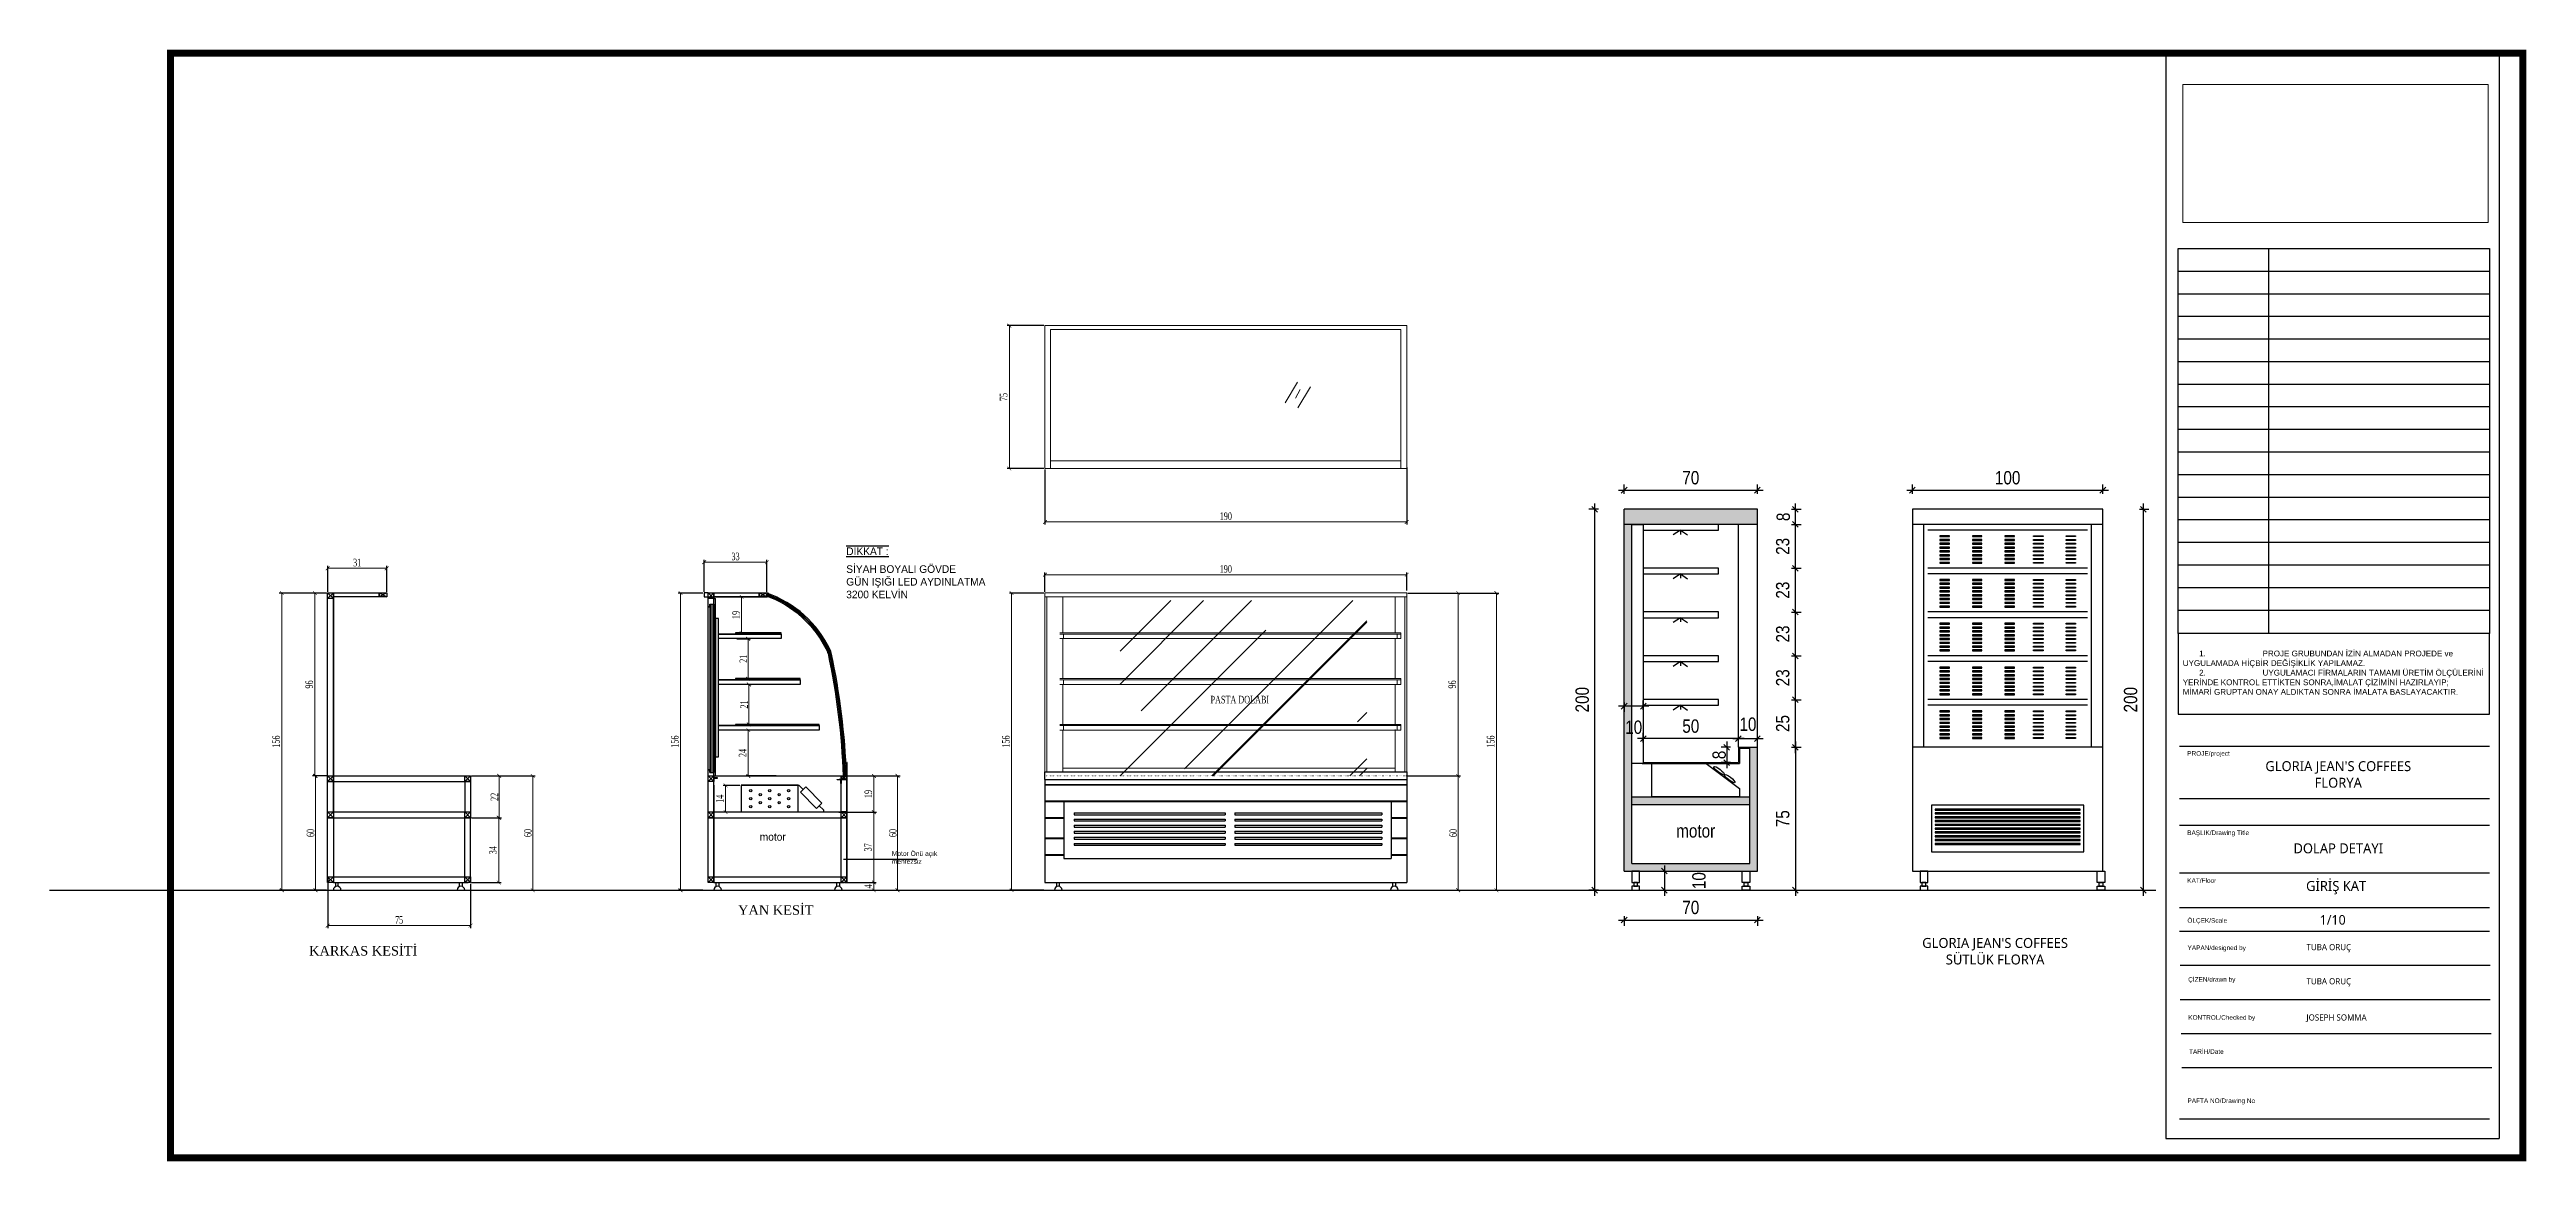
# Model space of a CAD drawing. Header units: millimetres. Extents: x 14735 to 40675, y 3704 to 9569.
# Drawn here: x 17759 to 19060, y 4612 to 5196 of the extents above; entities that cross this region are included whole.
import ezdxf
from ezdxf.enums import TextEntityAlignment as Align

# ---------------------------------------------------------------- set-up
doc = ezdxf.new("R2010")
doc.units = ezdxf.units.MM
doc.linetypes.add('DOT', pattern=[6.35, 0, -6.35])
doc.layers.get('0').update_dxf_attribs({"lineweight": 25})
doc.layers.add('OLCULENEDIRME', color=210, linetype='Continuous')
doc.layers.add('PROFIL', color=7, linetype='Continuous')
for name, color, linetype, lineweight in [('Sebe - Ölçü', 8, 'Continuous', 15), ('t_ahsap', 34, 'Continuous', 25), ('t_antet', 24, 'Continuous', 20), ('t_cam', 132, 'Continuous', 20), ('t_makine', 177, 'Continuous', 18), ('t_mermer', 155, 'Continuous', 20), ('t_olcu', 252, 'Continuous', 20), ('t_tarama', 253, 'Continuous', 15), ('t_yazı', 7, 'Continuous', 25)]:
    doc.layers.add(name, color=color, linetype=linetype, lineweight=lineweight)
doc.styles.add('antet', font='arial.ttf')
doc.styles.add('ARIALT', font='arial.ttf', dxfattribs={"height": 10})
doc.styles.add('DC_TEXTSTYLE4', font='times.ttf', dxfattribs={"height": 0.2})
doc.styles.add('geomim', font='ARIALN.TTF')
doc.styles.add('NESLİ', font='GOTHIC.TTF', dxfattribs={"height": 7})
doc.styles.get("Standard").update_dxf_attribs({"font": 'arial.ttf'})
doc.styles.add('Ölçü50', font='georgia.ttf', dxfattribs={"width": 0.7})
doc.dimstyles.new('geomim-10', dxfattribs={"dimtxt": 7, "dimasz": 3, "dimexe": 3, "dimexo": 1, "dimgap": 3, "dimtad": 1, "dimdec": 0, "dimdsep": 46, "dimtxsty": 'geomim', "dimblk": 'OBLIQUE', "dimcen": 3, "dimdle": 3, "dimclrt": 256, "dimadec": 0, "dimazin": 0, "dimtfac": 1, "dimtdec": 0, "dimtofl": 0, "dimtmove": 2, "dimatfit": 3, "dimldrblk": 'OBLIQUE', "dimfxl": 2, "dimfxlon": 1, "dimtolj": 1, "dimtzin": 0, "dimarcsym": 0})
doc.dimstyles.new('olcu10', dxfattribs={"dimtxt": 4, "dimasz": 2, "dimexe": 1.25, "dimexo": 0.625, "dimgap": 0.5, "dimtad": 1, "dimdec": 1, "dimzin": 9, "dimtxsty": 'Ölçü50', "dimblk": 'ARCHTICK', "dimcen": 2, "dimclrd": 256, "dimclre": 256, "dimclrt": 1, "dimazin": 2, "dimtfac": 1, "dimtdec": 1, "dimtix": 1, "dimtmove": 0, "dimatfit": 3, "dimldrblk": 'ARCHTICK', "dimfxl": 1, "dimlwd": -1, "dimarcsym": 0})
picture_1 = doc.add_image_def('image1.jpg', size_in_pixel=(1777, 803))
pattern_1 = [(37.5, (20030.4268, 3808.1801), (-0.01600031, 0.48941324), [0, -0.38608, 0, -0.4318, 0, -0.41275]), (7.5, (20030.4268, 3808.1801), (0.44952328, 0.7168251), [0, -0.20828, 0, -0.34798, 0, -0.13335]), (327.5, (20030.11438, 3808.1801), (0.79099237, 0.00143718), [0, -0.127, 0, -0.4572, 0, -0.5969]), (317.5, (20030.1144, 3808.1801), (0.76355645, 0.22292932), [0, -0.0635, 0, -0.29972, 0, -0.3429])]

msp = doc.modelspace()

# ---------------------------------------------------------------- texts
at = {"style": 'DC_TEXTSTYLE4'}
for s, p in [('YAN KESİT ', (18120.62, 4741.5, 0)), ('KARKAS KESİTİ', (17895.33, 4720.1, 0))]:
    msp.add_text(s, height=5, dxfattribs=at).set_placement(p)
at = {"char_height": 4, "attachment_point": 1, "style": 'NESLİ'}
for s, width, insert in [('{\\L\\ODİKKAT :}', 89.1718, (18177.44, 4934.34, 0)), ('SİYAH BOYALI GÖVDE\\PGÜN IŞIĞI LED AYDINLATMA \\P3200 KELVİN', 89.1718, (18177.44, 4924.98, 0)), ('motor', 24.0321, (18132.01, 4784.4, 0))]:
    msp.add_mtext_dynamic_manual_height_columns(s, width=width, gutter_width=20, heights=[0], dxfattribs=dict(at, insert=insert))
at = {"color": 250, "insert": (18879.36, 4868.56), "char_height": 3.0261, "width": 208.0648, "attachment_point": 4}
msp.add_mtext('\\pi-33.306,l41.912,t41.912;1.^IPROJE GRUBUNDAN İZİN ALMADAN PROJEDE ve \\P\\pi0,l0;UYGULAMADA HİÇBİR DEĞİŞİKLİK YAPILAMAZ.\\P\\pi-33.306,l41.912;2.^IUYGULAMACI FİRMALARIN TAMAMI ÜRETİM ÖLÇÜLERİNİ \\P\\pi0,l0;YERİNDE KONTROL ETTİKTEN SONRA,İMALAT ÇİZİMİNİ HAZIRLAYIP;\\PMİMARİ GRUPTAN ONAY ALDIKTAN SONRA İMALATA BASLAYACAKTIR.', dxfattribs=at)
at = {"color": 7}
for s, insert, char_height, width, attachment_point in [("{\\fLucida Sans Unicode|b0|i0|c162|p34;GLORIA JEAN'S COFFEES\\PFLORYA}", (18961.04, 4815.13), 5.218, 125.9017, 5), ('{\\fLucida Sans Unicode|b0|i0|c162|p34;GİRİŞ KAT}', (18959.92, 4755.73), 5.218, 131.9693, 5), ('{\\fLucida Sans Unicode|b0|i0|c162|p34;1/10}', (18958.11, 4738.77), 5.0261, 93.7265, 5), ("{\\fLucida Sans Unicode|b0|i0|c162|p34;GLORIA JEAN'S COFFEES\\PSÜTLÜK FLORYA }", (18780.82, 4722.32), 5.218, 125.9017, 5), ('{\\fLucida Sans Unicode|b0|i0|c162|p34;TUBA ORUÇ}', (18944.33, 4723.97), 3.2167, 123.0319, 4), ('{\\fLucida Sans Unicode|b0|i0|c162|p34;TUBA ORUÇ}', (18944.33, 4706.05), 3.2167, 123.0319, 4), ('{\\fLucida Sans Unicode|b0|i0|c162|p34;JOSEPH SOMMA}', (18944.32, 4687.15), 3.2167, 123.0319, 4)]:
    msp.add_mtext(s, dxfattribs=dict(at, insert=insert, char_height=char_height, width=width, attachment_point=attachment_point))
at = {"color": 3, "insert": (18201.37, 4774.9, 0), "char_height": 2.5, "attachment_point": 1, "style": 'antet'}
msp.add_mtext_dynamic_manual_height_columns('Motor Önü açık menfezsiz', width=30.0185, gutter_width=12.5, heights=[0], dxfattribs=at)
at = {"layer": 'Sebe - Ölçü', "style": 'geomim'}
msp.add_text('motor', height=7, dxfattribs=at).set_placement((18613.31, 4782.03, 0))
at = {"layer": 't_antet', "insert": (18961.04, 4776.33), "char_height": 5.218, "width": 125.9017, "attachment_point": 5}
msp.add_mtext('{\\fLucida Sans Unicode|b0|i0|c162|p34;DOLAP DETAYI}', dxfattribs=at)
at = {"layer": 't_yazı', "style": 'ARIALT'}
msp.add_text('PAFTA NO/Drawing No', height=2.4204, dxfattribs=at).set_placement((18899.61, 4643.86), align=Align.MIDDLE_CENTER)
at = {"layer": 't_yazı'}
for s, insert, char_height, width, attachment_point, style in [('PASTA DOLABI', (18368.75, 4856.46, 0), 4, 58.0682, 1, 'Ölçü50'), ('PROJE/project', (18892.91, 4827.42), 2.4204, 45.0192, 2, 'ARIALT'), ('BAŞLIK/Drawing Title', (18897.96, 4785.78), 2.4204, 45.0192, 2, 'ARIALT'), ('KAT/Floor', (18889.36, 4760.68), 2.42, 45.0192, 2, 'ARIALT'), ('ÖLÇEK/Scale', (18892.24, 4739.71), 2.4204, 16.3503, 2, 'ARIALT'), ('YAPAN/designed by', (18897.21, 4725.38), 2.4204, 45.0192, 2, 'ARIALT'), ('ÇİZEN/drawn by', (18894.62, 4708.77), 2.4204, 45.0192, 2, 'ARIALT'), ('KONTROL/Checked by', (18882.26, 4688.81), 2.4204, 40.4444, 1, 'ARIALT'), ('TARİH/Date', (18882.68, 4670.88), 2.42, 40.4444, 1, 'ARIALT')]:
    msp.add_mtext(s, dxfattribs=dict(at, insert=insert, char_height=char_height, width=width, attachment_point=attachment_point, style=style))

# ---------------------------------------------------------------- blocks, each defined once
blk = doc.blocks.new('_Oblique')
at = {"color": 0, "linetype": 'ByBlock', "lineweight": -2}
blk.add_line((-0.5, -0.5), (0.5, 0.5), dxfattribs=at)
blk = doc.blocks.new('*D72')
at = {"layer": 'Defpoints', "color": 0, "transparency": 16777216}
for p in [(18586, 4954.4), (18570.5, 4754.4), (18586, 4754.4)]:
    blk.add_point(p, dxfattribs=at)
at = {"layer": 'Sebe - Ölçü', "color": 0, "lineweight": -2, "transparency": 16777216}
for p, q in [((18570.5, 4957.4), (18570.5, 4751.4)), ((18572.5, 4954.4), (18567.5, 4954.4)), ((18572.5, 4754.4), (18567.5, 4754.4))]:
    blk.add_line(p, q, dxfattribs=at)
at = {"layer": 'Sebe - Ölçü', "color": 0, "lineweight": -2, "transparency": 16777216, "xscale": 3, "yscale": 3, "zscale": 3}
for p, rotation in [((18570.5, 4954.4), 90), ((18570.5, 4754.4), 270)]:
    blk.add_blockref('_Oblique', p, dxfattribs=dict(at, rotation=rotation))
at = {"layer": 'Sebe - Ölçü', "transparency": 16777216, "insert": (18564, 4854.4), "char_height": 7, "attachment_point": 5, "rotation": 90, "style": 'geomim'}
blk.add_mtext('\\A1;200', dxfattribs=at)
blk = doc.blocks.new('*D73')
at = {"layer": 'Defpoints', "color": 0, "transparency": 16777216}
for p in [(18586, 4764.4), (18656, 4764.4), (18656, 4738.7)]:
    blk.add_point(p, dxfattribs=at)
at = {"layer": 'Sebe - Ölçü', "color": 0, "lineweight": -2, "transparency": 16777216}
for p, q in [((18583, 4738.7), (18659, 4738.7)), ((18586, 4740.7), (18586, 4735.7)), ((18656, 4740.7), (18656, 4735.7))]:
    blk.add_line(p, q, dxfattribs=at)
at = {"layer": 'Sebe - Ölçü', "color": 0, "lineweight": -2, "transparency": 16777216, "xscale": 3, "yscale": 3, "zscale": 3, "rotation": 180}
blk.add_blockref('_Oblique', (18586, 4738.7), dxfattribs=at)
at = {"layer": 'Sebe - Ölçü', "color": 0, "lineweight": -2, "transparency": 16777216, "xscale": 3, "yscale": 3, "zscale": 3}
blk.add_blockref('_Oblique', (18656, 4738.7), dxfattribs=at)
at = {"layer": 'Sebe - Ölçü', "transparency": 16777216, "insert": (18621, 4745.3), "char_height": 7, "attachment_point": 5, "style": 'geomim'}
blk.add_mtext('\\A1;70', dxfattribs=at)
blk = doc.blocks.new('*D74')
at = {"layer": 'Defpoints', "color": 0, "transparency": 16777216}
for p in [(18656, 4829.4), (18656, 4754.4), (18675.9, 4754.4)]:
    blk.add_point(p, dxfattribs=at)
at = {"layer": 'Sebe - Ölçü', "color": 0, "lineweight": -2, "transparency": 16777216}
for p, q in [((18673.9, 4829.4), (18678.9, 4829.4)), ((18675.9, 4832.4), (18675.9, 4751.4)), ((18673.9, 4754.4), (18678.9, 4754.4))]:
    blk.add_line(p, q, dxfattribs=at)
at = {"layer": 'Sebe - Ölçü', "color": 0, "lineweight": -2, "transparency": 16777216, "xscale": 3, "yscale": 3, "zscale": 3}
for p, rotation in [((18675.9, 4829.4), 90), ((18675.9, 4754.4), 270)]:
    blk.add_blockref('_Oblique', p, dxfattribs=dict(at, rotation=rotation))
at = {"layer": 'Sebe - Ölçü', "transparency": 16777216, "insert": (18669.3, 4791.9), "char_height": 7, "attachment_point": 5, "rotation": 90, "style": 'geomim'}
blk.add_mtext('\\A1;75', dxfattribs=at)
blk = doc.blocks.new('*D75')
at = {"layer": 'Defpoints', "color": 0, "transparency": 16777216}
for p in [(18656, 4964.4), (18586, 4954.4), (18656, 4954.4)]:
    blk.add_point(p, dxfattribs=at)
at = {"layer": 'Sebe - Ölçü', "color": 0, "lineweight": -2, "transparency": 16777216}
for p, q in [((18583, 4964.4), (18659, 4964.4)), ((18586, 4962.4), (18586, 4967.4)), ((18656, 4962.4), (18656, 4967.4))]:
    blk.add_line(p, q, dxfattribs=at)
at = {"layer": 'Sebe - Ölçü', "color": 0, "lineweight": -2, "transparency": 16777216, "xscale": 3, "yscale": 3, "zscale": 3, "rotation": 180}
blk.add_blockref('_Oblique', (18586, 4964.4), dxfattribs=at)
at = {"layer": 'Sebe - Ölçü', "color": 0, "lineweight": -2, "transparency": 16777216, "xscale": 3, "yscale": 3, "zscale": 3}
blk.add_blockref('_Oblique', (18656, 4964.4), dxfattribs=at)
at = {"layer": 'Sebe - Ölçü', "transparency": 16777216, "insert": (18621, 4970.9), "char_height": 7, "attachment_point": 5, "style": 'geomim'}
blk.add_mtext('\\A1;70', dxfattribs=at)
blk = doc.blocks.new('*D76')
at = {"layer": 'Defpoints', "color": 0, "transparency": 16777216}
for p in [(18596, 4834), (18596, 4829.4), (18646, 4829.4)]:
    blk.add_point(p, dxfattribs=at)
at = {"layer": 'Sebe - Ölçü', "color": 0, "lineweight": -2, "transparency": 16777216}
for p, q in [((18649, 4834), (18593, 4834)), ((18596, 4832), (18596, 4837)), ((18646, 4832), (18646, 4837))]:
    blk.add_line(p, q, dxfattribs=at)
at = {"layer": 'Sebe - Ölçü', "color": 0, "lineweight": -2, "transparency": 16777216, "xscale": 3, "yscale": 3, "zscale": 3, "rotation": 180}
blk.add_blockref('_Oblique', (18596, 4834), dxfattribs=at)
at = {"layer": 'Sebe - Ölçü', "color": 0, "lineweight": -2, "transparency": 16777216, "xscale": 3, "yscale": 3, "zscale": 3}
blk.add_blockref('_Oblique', (18646, 4834), dxfattribs=at)
at = {"layer": 'Sebe - Ölçü', "transparency": 16777216, "insert": (18621, 4840.5), "char_height": 7, "attachment_point": 5, "style": 'geomim'}
blk.add_mtext('\\A1;50', dxfattribs=at)
blk = doc.blocks.new('*D77')
at = {"layer": 'Defpoints', "color": 0, "transparency": 16777216}
for p in [(18586, 4855.4), (18586, 4851), (18596, 4829.4)]:
    blk.add_point(p, dxfattribs=at)
at = {"layer": 'Sebe - Ölçü', "color": 0, "lineweight": -2, "transparency": 16777216}
for p, q in [((18586, 4853), (18586, 4848)), ((18596, 4849), (18596, 4854)), ((18599, 4851), (18583, 4851))]:
    blk.add_line(p, q, dxfattribs=at)
at = {"layer": 'Sebe - Ölçü', "color": 0, "lineweight": -2, "transparency": 16777216, "xscale": 3, "yscale": 3, "zscale": 3, "rotation": 180}
blk.add_blockref('_Oblique', (18586, 4851), dxfattribs=at)
at = {"layer": 'Sebe - Ölçü', "color": 0, "lineweight": -2, "transparency": 16777216, "xscale": 3, "yscale": 3, "zscale": 3}
blk.add_blockref('_Oblique', (18596, 4851), dxfattribs=at)
at = {"layer": 'Sebe - Ölçü', "transparency": 16777216, "insert": (18591, 4839.9), "char_height": 7, "attachment_point": 5, "style": 'geomim'}
blk.add_mtext('\\A1;10', dxfattribs=at)
blk = doc.blocks.new('*D78')
at = {"layer": 'Defpoints', "color": 0, "transparency": 16777216}
for p in [(18646, 4829.4), (18656, 4834), (18656, 4829.4)]:
    blk.add_point(p, dxfattribs=at)
at = {"layer": 'Sebe - Ölçü', "color": 0, "lineweight": -2, "transparency": 16777216}
for p, q in [((18643, 4834), (18659, 4834)), ((18646, 4832), (18646, 4837)), ((18656, 4832), (18656, 4837))]:
    blk.add_line(p, q, dxfattribs=at)
at = {"layer": 'Sebe - Ölçü', "color": 0, "lineweight": -2, "transparency": 16777216, "xscale": 3, "yscale": 3, "zscale": 3, "rotation": 180}
blk.add_blockref('_Oblique', (18646, 4834), dxfattribs=at)
at = {"layer": 'Sebe - Ölçü', "color": 0, "lineweight": -2, "transparency": 16777216, "xscale": 3, "yscale": 3, "zscale": 3}
blk.add_blockref('_Oblique', (18656, 4834), dxfattribs=at)
at = {"layer": 'Sebe - Ölçü', "transparency": 16777216, "insert": (18651, 4841.5), "char_height": 7, "attachment_point": 5, "style": 'geomim'}
blk.add_mtext('\\A1;10', dxfattribs=at)
blk = doc.blocks.new('*D79')
at = {"layer": 'Defpoints', "color": 0, "transparency": 16777216}
for p in [(18586, 4764.4), (18594, 4754.4), (18607.1, 4754.4)]:
    blk.add_point(p, dxfattribs=at)
at = {"layer": 'Sebe - Ölçü', "color": 0, "lineweight": -2, "transparency": 16777216}
for p, q in [((18605.1, 4764.4), (18610.1, 4764.4)), ((18607.1, 4767.4), (18607.1, 4751.4)), ((18605.1, 4754.4), (18610.1, 4754.4))]:
    blk.add_line(p, q, dxfattribs=at)
at = {"layer": 'Sebe - Ölçü', "color": 0, "lineweight": -2, "transparency": 16777216, "xscale": 3, "yscale": 3, "zscale": 3}
for p, rotation in [((18607.1, 4764.4), 90), ((18607.1, 4754.4), 270)]:
    blk.add_blockref('_Oblique', p, dxfattribs=dict(at, rotation=rotation))
at = {"layer": 'Sebe - Ölçü', "transparency": 16777216, "insert": (18625.3, 4759.4), "char_height": 7, "attachment_point": 5, "rotation": 90, "style": 'geomim'}
blk.add_mtext('\\A1;10', dxfattribs=at)
blk = doc.blocks.new('*D80')
at = {"layer": 'Defpoints', "color": 0, "transparency": 16777216}
for p in [(18646, 4829.4), (18639.9, 4821.4), (18646, 4821.4)]:
    blk.add_point(p, dxfattribs=at)
at = {"layer": 'Sebe - Ölçü', "color": 0, "lineweight": -2, "transparency": 16777216}
for p, q in [((18641.9, 4829.4), (18636.9, 4829.4)), ((18639.9, 4832.4), (18639.9, 4818.4)), ((18641.9, 4821.4), (18636.9, 4821.4))]:
    blk.add_line(p, q, dxfattribs=at)
at = {"layer": 'Sebe - Ölçü', "color": 0, "lineweight": -2, "transparency": 16777216, "xscale": 3, "yscale": 3, "zscale": 3}
for p, rotation in [((18639.9, 4829.4), 90), ((18639.9, 4821.4), 270)]:
    blk.add_blockref('_Oblique', p, dxfattribs=dict(at, rotation=rotation))
at = {"layer": 'Sebe - Ölçü', "transparency": 16777216, "insert": (18635.9, 4825.4), "char_height": 7, "attachment_point": 5, "rotation": 90, "style": 'geomim'}
blk.add_mtext('\\A1;8', dxfattribs=at)
blk = doc.blocks.new('*D81')
at = {"layer": 'Defpoints', "color": 0, "transparency": 16777216}
for p in [(18837.4, 4964.4), (18737.4, 4954.4), (18837.4, 4954.4)]:
    blk.add_point(p, dxfattribs=at)
at = {"layer": 'Sebe - Ölçü', "color": 0, "lineweight": -2, "transparency": 16777216}
for p, q in [((18734.4, 4964.4), (18840.4, 4964.4)), ((18737.4, 4962.4), (18737.4, 4967.4)), ((18837.4, 4962.4), (18837.4, 4967.4))]:
    blk.add_line(p, q, dxfattribs=at)
at = {"layer": 'Sebe - Ölçü', "color": 0, "lineweight": -2, "transparency": 16777216, "xscale": 3, "yscale": 3, "zscale": 3, "rotation": 180}
blk.add_blockref('_Oblique', (18737.4, 4964.4), dxfattribs=at)
at = {"layer": 'Sebe - Ölçü', "color": 0, "lineweight": -2, "transparency": 16777216, "xscale": 3, "yscale": 3, "zscale": 3}
blk.add_blockref('_Oblique', (18837.4, 4964.4), dxfattribs=at)
at = {"layer": 'Sebe - Ölçü', "transparency": 16777216, "insert": (18787.4, 4970.9), "char_height": 7, "attachment_point": 5, "style": 'geomim'}
blk.add_mtext('\\A1;100', dxfattribs=at)
blk = doc.blocks.new('*D82')
at = {"layer": 'Defpoints', "color": 0, "transparency": 16777216}
for p in [(18837.4, 4954.4), (18837.4, 4754.4), (18858.6, 4754.4)]:
    blk.add_point(p, dxfattribs=at)
at = {"layer": 'Sebe - Ölçü', "color": 0, "lineweight": -2, "transparency": 16777216}
for p, q in [((18858.6, 4957.4), (18858.6, 4751.4)), ((18856.6, 4954.4), (18861.6, 4954.4)), ((18856.6, 4754.4), (18861.6, 4754.4))]:
    blk.add_line(p, q, dxfattribs=at)
at = {"layer": 'Sebe - Ölçü', "color": 0, "lineweight": -2, "transparency": 16777216, "xscale": 3, "yscale": 3, "zscale": 3}
for p, rotation in [((18858.6, 4954.4), 90), ((18858.6, 4754.4), 270)]:
    blk.add_blockref('_Oblique', p, dxfattribs=dict(at, rotation=rotation))
at = {"layer": 'Sebe - Ölçü', "transparency": 16777216, "insert": (18852, 4854.4), "char_height": 7, "attachment_point": 5, "rotation": 90, "style": 'geomim'}
blk.add_mtext('\\A1;200', dxfattribs=at)
blk = doc.blocks.new('*D83')
at = {"layer": 'Defpoints', "color": 0, "transparency": 16777216}
for p in [(18635.5, 4854.4), (18675.9, 4854.4), (18656, 4829.4)]:
    blk.add_point(p, dxfattribs=at)
at = {"layer": 'Sebe - Ölçü', "color": 0, "lineweight": -2, "transparency": 16777216}
for p, q in [((18673.9, 4854.4), (18678.9, 4854.4)), ((18675.9, 4826.4), (18675.9, 4857.4)), ((18673.9, 4829.4), (18678.9, 4829.4))]:
    blk.add_line(p, q, dxfattribs=at)
at = {"layer": 'Sebe - Ölçü', "color": 0, "lineweight": -2, "transparency": 16777216, "xscale": 3, "yscale": 3, "zscale": 3}
for p, rotation in [((18675.9, 4854.4), 90), ((18675.9, 4829.4), 270)]:
    blk.add_blockref('_Oblique', p, dxfattribs=dict(at, rotation=rotation))
at = {"layer": 'Sebe - Ölçü', "transparency": 16777216, "insert": (18669.3, 4841.9), "char_height": 7, "attachment_point": 5, "rotation": 90, "style": 'geomim'}
blk.add_mtext('\\A1;25', dxfattribs=at)
blk = doc.blocks.new('*D84')
at = {"layer": 'Defpoints', "color": 0, "transparency": 16777216}
for p in [(18635.5, 4877.4), (18675.9, 4877.4), (18635.5, 4854.4)]:
    blk.add_point(p, dxfattribs=at)
at = {"layer": 'Sebe - Ölçü', "color": 0, "lineweight": -2, "transparency": 16777216}
for p, q in [((18675.9, 4851.4), (18675.9, 4880.4)), ((18673.9, 4877.4), (18678.9, 4877.4)), ((18673.9, 4854.4), (18678.9, 4854.4))]:
    blk.add_line(p, q, dxfattribs=at)
at = {"layer": 'Sebe - Ölçü', "color": 0, "lineweight": -2, "transparency": 16777216, "xscale": 3, "yscale": 3, "zscale": 3}
for p, rotation in [((18675.9, 4877.4), 90), ((18675.9, 4854.4), 270)]:
    blk.add_blockref('_Oblique', p, dxfattribs=dict(at, rotation=rotation))
at = {"layer": 'Sebe - Ölçü', "transparency": 16777216, "insert": (18669.3, 4865.9), "char_height": 7, "attachment_point": 5, "rotation": 90, "style": 'geomim'}
blk.add_mtext('\\A1;23', dxfattribs=at)
blk = doc.blocks.new('*D85')
at = {"layer": 'Defpoints', "color": 0, "transparency": 16777216}
for p in [(18635.5, 4900.4), (18675.9, 4900.4), (18635.5, 4877.4)]:
    blk.add_point(p, dxfattribs=at)
at = {"layer": 'Sebe - Ölçü', "color": 0, "lineweight": -2, "transparency": 16777216}
for p, q in [((18673.9, 4900.4), (18678.9, 4900.4)), ((18675.9, 4874.4), (18675.9, 4903.4)), ((18673.9, 4877.4), (18678.9, 4877.4))]:
    blk.add_line(p, q, dxfattribs=at)
at = {"layer": 'Sebe - Ölçü', "color": 0, "lineweight": -2, "transparency": 16777216, "xscale": 3, "yscale": 3, "zscale": 3}
for p, rotation in [((18675.9, 4900.4), 90), ((18675.9, 4877.4), 270)]:
    blk.add_blockref('_Oblique', p, dxfattribs=dict(at, rotation=rotation))
at = {"layer": 'Sebe - Ölçü', "transparency": 16777216, "insert": (18669.3, 4888.9), "char_height": 7, "attachment_point": 5, "rotation": 90, "style": 'geomim'}
blk.add_mtext('\\A1;23', dxfattribs=at)
blk = doc.blocks.new('*D86')
at = {"layer": 'Defpoints', "color": 0, "transparency": 16777216}
for p in [(18635.5, 4923.4), (18675.9, 4923.4), (18635.5, 4900.4)]:
    blk.add_point(p, dxfattribs=at)
at = {"layer": 'Sebe - Ölçü', "color": 0, "lineweight": -2, "transparency": 16777216}
for p, q in [((18673.9, 4923.4), (18678.9, 4923.4)), ((18675.9, 4897.4), (18675.9, 4926.4)), ((18673.9, 4900.4), (18678.9, 4900.4))]:
    blk.add_line(p, q, dxfattribs=at)
at = {"layer": 'Sebe - Ölçü', "color": 0, "lineweight": -2, "transparency": 16777216, "xscale": 3, "yscale": 3, "zscale": 3}
for p, rotation in [((18675.9, 4923.4), 90), ((18675.9, 4900.4), 270)]:
    blk.add_blockref('_Oblique', p, dxfattribs=dict(at, rotation=rotation))
at = {"layer": 'Sebe - Ölçü', "transparency": 16777216, "insert": (18669.3, 4911.9), "char_height": 7, "attachment_point": 5, "rotation": 90, "style": 'geomim'}
blk.add_mtext('\\A1;23', dxfattribs=at)
blk = doc.blocks.new('*D87')
at = {"layer": 'Defpoints', "color": 0, "transparency": 16777216}
for p in [(18656, 4946.4), (18675.9, 4946.4), (18635.5, 4923.4)]:
    blk.add_point(p, dxfattribs=at)
at = {"layer": 'Sebe - Ölçü', "color": 0, "lineweight": -2, "transparency": 16777216}
for p, q in [((18673.9, 4946.4), (18678.9, 4946.4)), ((18675.9, 4920.4), (18675.9, 4949.4)), ((18673.9, 4923.4), (18678.9, 4923.4))]:
    blk.add_line(p, q, dxfattribs=at)
at = {"layer": 'Sebe - Ölçü', "color": 0, "lineweight": -2, "transparency": 16777216, "xscale": 3, "yscale": 3, "zscale": 3}
for p, rotation in [((18675.9, 4946.4), 90), ((18675.9, 4923.4), 270)]:
    blk.add_blockref('_Oblique', p, dxfattribs=dict(at, rotation=rotation))
at = {"layer": 'Sebe - Ölçü', "transparency": 16777216, "insert": (18669.3, 4934.9), "char_height": 7, "attachment_point": 5, "rotation": 90, "style": 'geomim'}
blk.add_mtext('\\A1;23', dxfattribs=at)
blk = doc.blocks.new('*D88')
at = {"layer": 'Defpoints', "color": 0, "transparency": 16777216}
for p in [(18656, 4954.4), (18656, 4946.4), (18675.9, 4954.4)]:
    blk.add_point(p, dxfattribs=at)
at = {"layer": 'Sebe - Ölçü', "color": 0, "lineweight": -2, "transparency": 16777216}
for p, q in [((18675.9, 4943.4), (18675.9, 4957.4)), ((18673.9, 4954.4), (18678.9, 4954.4)), ((18673.9, 4946.4), (18678.9, 4946.4))]:
    blk.add_line(p, q, dxfattribs=at)
at = {"layer": 'Sebe - Ölçü', "color": 0, "lineweight": -2, "transparency": 16777216, "xscale": 3, "yscale": 3, "zscale": 3}
for p, rotation in [((18675.9, 4954.4), 90), ((18675.9, 4946.4), 270)]:
    blk.add_blockref('_Oblique', p, dxfattribs=dict(at, rotation=rotation))
at = {"layer": 'Sebe - Ölçü', "transparency": 16777216, "insert": (18669.6, 4950.4), "char_height": 7, "attachment_point": 5, "rotation": 90, "style": 'geomim'}
blk.add_mtext('\\A1;8', dxfattribs=at)
blk = doc.blocks.new('_ArchTick')
at = {"color": 0, "linetype": 'ByBlock', "const_width": 0.15}
blk.add_lwpolyline([(-0.5, -0.5), (0.5, 0.5)], dxfattribs=at)
blk = doc.blocks.new('*D89')
at = {"layer": 'Defpoints', "color": 0, "transparency": 16777216}
for p in [(18281.8, 4910.4, 0), (18264.3, 4754.4), (18281.8, 4754.4, 0)]:
    blk.add_point(p, dxfattribs=at)
at = {"layer": 't_olcu', "lineweight": -2, "transparency": 16777216}
for p, q in [((18281.2, 4910.4), (18263.1, 4910.4)), ((18281.2, 4754.4), (18263.1, 4754.4))]:
    blk.add_line(p, q, dxfattribs=at)
at = {"layer": 't_olcu', "transparency": 16777216}
blk.add_line((18264.3, 4910.4), (18264.3, 4754.4), dxfattribs=at)
at = {"layer": 't_olcu', "transparency": 16777216, "xscale": 2, "yscale": 2, "zscale": 2}
for p, rotation in [((18264.3, 4910.4), 90), ((18264.3, 4754.4), 270)]:
    blk.add_blockref('_ArchTick', p, dxfattribs=dict(at, rotation=rotation))
at = {"layer": 't_olcu', "color": 1, "transparency": 16777216, "insert": (18261.3, 4832.4), "char_height": 4, "attachment_point": 5, "rotation": 90, "style": 'Ölçü50'}
blk.add_mtext('156', dxfattribs=at)
blk = doc.blocks.new('*D59')
at = {"layer": 'Defpoints', "color": 0, "transparency": 16777216}
for p in [(18471.8, 4814.4, 0), (18479.7, 4754.4, 0), (18498.8, 4754.4)]:
    blk.add_point(p, dxfattribs=at)
at = {"layer": 't_olcu', "lineweight": -2, "transparency": 16777216}
for p, q in [((18472.4, 4814.4), (18500, 4814.4)), ((18480.3, 4754.4), (18500, 4754.4))]:
    blk.add_line(p, q, dxfattribs=at)
at = {"layer": 't_olcu', "transparency": 16777216}
blk.add_line((18498.8, 4814.4), (18498.8, 4754.4), dxfattribs=at)
at = {"layer": 't_olcu', "transparency": 16777216, "xscale": 2, "yscale": 2, "zscale": 2}
for p, rotation in [((18498.8, 4814.4), 90), ((18498.8, 4754.4), 270)]:
    blk.add_blockref('_ArchTick', p, dxfattribs=dict(at, rotation=rotation))
at = {"layer": 't_olcu', "color": 1, "transparency": 16777216, "insert": (18496.2, 4784.4), "char_height": 4, "attachment_point": 5, "rotation": 90, "style": 'Ölçü50'}
blk.add_mtext('60', dxfattribs=at)
blk = doc.blocks.new('*D90')
at = {"layer": 'Defpoints', "color": 0, "transparency": 16777216}
for p in [(18471.8, 4910.4, 0), (18498.8, 4910.4), (18471.8, 4814.4, 0)]:
    blk.add_point(p, dxfattribs=at)
at = {"layer": 't_olcu', "lineweight": -2, "transparency": 16777216}
for p, q in [((18472.4, 4910.4), (18500, 4910.4)), ((18472.4, 4814.4), (18500, 4814.4))]:
    blk.add_line(p, q, dxfattribs=at)
at = {"layer": 't_olcu', "transparency": 16777216}
blk.add_line((18498.8, 4814.4), (18498.8, 4910.4), dxfattribs=at)
at = {"layer": 't_olcu', "transparency": 16777216, "xscale": 2, "yscale": 2, "zscale": 2}
for p, rotation in [((18498.8, 4910.4), 90), ((18498.8, 4814.4), 270)]:
    blk.add_blockref('_ArchTick', p, dxfattribs=dict(at, rotation=rotation))
at = {"layer": 't_olcu', "color": 1, "transparency": 16777216, "insert": (18495.7, 4862.4), "char_height": 4, "attachment_point": 5, "rotation": 90, "style": 'Ölçü50'}
blk.add_mtext('96', dxfattribs=at)
blk = doc.blocks.new('*D91')
at = {"layer": 'Defpoints', "color": 0, "transparency": 16777216}
for p in [(18492.4, 4910.4), (18491.8, 4754.4, 0), (18518.9, 4754.4)]:
    blk.add_point(p, dxfattribs=at)
at = {"layer": 't_olcu', "lineweight": -2, "transparency": 16777216}
for p, q in [((18493, 4910.4), (18520.1, 4910.4)), ((18492.5, 4754.4), (18520.1, 4754.4))]:
    blk.add_line(p, q, dxfattribs=at)
at = {"layer": 't_olcu', "transparency": 16777216}
blk.add_line((18518.9, 4910.4), (18518.9, 4754.4), dxfattribs=at)
at = {"layer": 't_olcu', "transparency": 16777216, "xscale": 2, "yscale": 2, "zscale": 2}
for p, rotation in [((18518.9, 4910.4), 90), ((18518.9, 4754.4), 270)]:
    blk.add_blockref('_ArchTick', p, dxfattribs=dict(at, rotation=rotation))
at = {"layer": 't_olcu', "color": 1, "transparency": 16777216, "insert": (18515.9, 4832.4), "char_height": 4, "attachment_point": 5, "rotation": 90, "style": 'Ölçü50'}
blk.add_mtext('156', dxfattribs=at)
blk = doc.blocks.new('*D60')
at = {"layer": 'Defpoints', "color": 0, "transparency": 16777216}
for p in [(18281.8, 4975.8, 0), (18471.8, 4976.9, 0), (18471.8, 4947.7)]:
    blk.add_point(p, dxfattribs=at)
at = {"layer": 't_olcu', "lineweight": -2, "transparency": 16777216}
for p, q in [((18281.8, 4975.2), (18281.8, 4946.4)), ((18471.8, 4976.3), (18471.8, 4946.4))]:
    blk.add_line(p, q, dxfattribs=at)
at = {"layer": 't_olcu', "transparency": 16777216}
blk.add_line((18281.8, 4947.7), (18471.8, 4947.7), dxfattribs=at)
at = {"layer": 't_olcu', "transparency": 16777216, "xscale": 2, "yscale": 2, "zscale": 2, "rotation": 180}
blk.add_blockref('_ArchTick', (18281.8, 4947.7), dxfattribs=at)
at = {"layer": 't_olcu', "transparency": 16777216, "xscale": 2, "yscale": 2, "zscale": 2}
blk.add_blockref('_ArchTick', (18471.8, 4947.7), dxfattribs=at)
at = {"layer": 't_olcu', "color": 1, "transparency": 16777216, "insert": (18376.8, 4950.7), "char_height": 4, "attachment_point": 5, "style": 'Ölçü50'}
blk.add_mtext('190', dxfattribs=at)
blk = doc.blocks.new('*D61')
at = {"layer": 'Defpoints', "color": 0, "transparency": 16777216}
for p in [(18263.1, 5050.8), (18281.8, 5050.8, 0), (18281.8, 4975.8, 0)]:
    blk.add_point(p, dxfattribs=at)
at = {"layer": 't_olcu', "lineweight": -2, "transparency": 16777216}
for p, q in [((18281.2, 5050.8), (18261.9, 5050.8)), ((18281.2, 4975.8), (18261.9, 4975.8))]:
    blk.add_line(p, q, dxfattribs=at)
at = {"layer": 't_olcu', "transparency": 16777216}
blk.add_line((18263.1, 4975.8), (18263.1, 5050.8), dxfattribs=at)
at = {"layer": 't_olcu', "transparency": 16777216, "xscale": 2, "yscale": 2, "zscale": 2}
for p, rotation in [((18263.1, 5050.8), 90), ((18263.1, 4975.8), 270)]:
    blk.add_blockref('_ArchTick', p, dxfattribs=dict(at, rotation=rotation))
at = {"layer": 't_olcu', "color": 1, "transparency": 16777216, "insert": (18260.1, 5013.3), "char_height": 4, "attachment_point": 5, "rotation": 90, "style": 'Ölçü50'}
blk.add_mtext('75', dxfattribs=at)
blk = doc.blocks.new('*D62')
at = {"layer": 'Defpoints', "color": 0, "transparency": 16777216}
for p in [(17898.4, 4910.4), (17905.1, 4910.4), (17905.1, 4814.4)]:
    blk.add_point(p, dxfattribs=at)
at = {"layer": 't_olcu', "lineweight": -2, "transparency": 16777216}
for p, q in [((17904.5, 4910.4), (17897.2, 4910.4)), ((17904.5, 4814.4), (17897.2, 4814.4))]:
    blk.add_line(p, q, dxfattribs=at)
at = {"layer": 't_olcu', "transparency": 16777216}
blk.add_line((17898.4, 4814.4), (17898.4, 4910.4), dxfattribs=at)
at = {"layer": 't_olcu', "transparency": 16777216, "xscale": 2, "yscale": 2, "zscale": 2}
for p, rotation in [((17898.4, 4910.4), 90), ((17898.4, 4814.4), 270)]:
    blk.add_blockref('_ArchTick', p, dxfattribs=dict(at, rotation=rotation))
at = {"layer": 't_olcu', "color": 1, "transparency": 16777216, "insert": (17895.4, 4862.4), "char_height": 4, "attachment_point": 5, "rotation": 90, "style": 'Ölçü50'}
blk.add_mtext('96', dxfattribs=at)
blk = doc.blocks.new('*D63')
at = {"layer": 'Defpoints', "color": 0, "transparency": 16777216}
for p in [(17936.1, 4923.4), (17905.1, 4910.4), (17936.1, 4910.4)]:
    blk.add_point(p, dxfattribs=at)
at = {"layer": 't_olcu', "lineweight": -2, "transparency": 16777216}
for p, q in [((17905.1, 4911.1), (17905.1, 4924.7)), ((17936.1, 4911.1), (17936.1, 4924.7))]:
    blk.add_line(p, q, dxfattribs=at)
at = {"layer": 't_olcu', "transparency": 16777216}
blk.add_line((17905.1, 4923.4), (17936.1, 4923.4), dxfattribs=at)
at = {"layer": 't_olcu', "transparency": 16777216, "xscale": 2, "yscale": 2, "zscale": 2, "rotation": 180}
blk.add_blockref('_ArchTick', (17905.1, 4923.4), dxfattribs=at)
at = {"layer": 't_olcu', "transparency": 16777216, "xscale": 2, "yscale": 2, "zscale": 2}
blk.add_blockref('_ArchTick', (17936.1, 4923.4), dxfattribs=at)
at = {"layer": 't_olcu', "color": 1, "transparency": 16777216, "insert": (17920.6, 4926.4), "char_height": 4, "attachment_point": 5, "style": 'Ölçü50'}
blk.add_mtext('31', dxfattribs=at)
blk = doc.blocks.new('*D64')
at = {"layer": 'Defpoints', "color": 0, "transparency": 16777216}
for p in [(17881, 4910.4), (17905.1, 4910.4), (17905.1, 4754.4)]:
    blk.add_point(p, dxfattribs=at)
at = {"layer": 't_olcu', "lineweight": -2, "transparency": 16777216}
for p, q in [((17904.5, 4910.4), (17879.7, 4910.4)), ((17904.5, 4754.4), (17879.7, 4754.4))]:
    blk.add_line(p, q, dxfattribs=at)
at = {"layer": 't_olcu', "transparency": 16777216}
blk.add_line((17881, 4754.4), (17881, 4910.4), dxfattribs=at)
at = {"layer": 't_olcu', "transparency": 16777216, "xscale": 2, "yscale": 2, "zscale": 2}
for p, rotation in [((17881, 4910.4), 90), ((17881, 4754.4), 270)]:
    blk.add_blockref('_ArchTick', p, dxfattribs=dict(at, rotation=rotation))
at = {"layer": 't_olcu', "color": 1, "transparency": 16777216, "insert": (17878, 4832.4), "char_height": 4, "attachment_point": 5, "rotation": 90, "style": 'Ölçü50'}
blk.add_mtext('156', dxfattribs=at)
blk = doc.blocks.new('*D65')
at = {"layer": 'Defpoints', "color": 0, "transparency": 16777216}
for p in [(17980.1, 4814.4), (17995.2, 4814.4), (17980.1, 4792.4)]:
    blk.add_point(p, dxfattribs=at)
at = {"layer": 't_olcu', "lineweight": -2, "transparency": 16777216}
for p, q in [((17980.7, 4814.4), (17996.4, 4814.4)), ((17980.7, 4792.4), (17996.4, 4792.4))]:
    blk.add_line(p, q, dxfattribs=at)
at = {"layer": 't_olcu', "transparency": 16777216}
blk.add_line((17995.2, 4792.4), (17995.2, 4814.4), dxfattribs=at)
at = {"layer": 't_olcu', "transparency": 16777216, "xscale": 2, "yscale": 2, "zscale": 2}
for p, rotation in [((17995.2, 4814.4), 90), ((17995.2, 4792.4), 270)]:
    blk.add_blockref('_ArchTick', p, dxfattribs=dict(at, rotation=rotation))
at = {"layer": 't_olcu', "color": 1, "transparency": 16777216, "insert": (17992.7, 4803.4), "char_height": 4, "attachment_point": 5, "rotation": 90, "style": 'Ölçü50'}
blk.add_mtext('22', dxfattribs=at)
blk = doc.blocks.new('*D66')
at = {"layer": 'Defpoints', "color": 0, "transparency": 16777216}
for p in [(17980.1, 4792.4), (17994.9, 4792.4), (17980.1, 4758.4)]:
    blk.add_point(p, dxfattribs=at)
at = {"layer": 't_olcu', "lineweight": -2, "transparency": 16777216}
for p, q in [((17980.7, 4792.4), (17996.2, 4792.4)), ((17980.7, 4758.4), (17996.2, 4758.4))]:
    blk.add_line(p, q, dxfattribs=at)
at = {"layer": 't_olcu', "transparency": 16777216}
blk.add_line((17994.9, 4758.4), (17994.9, 4792.4), dxfattribs=at)
at = {"layer": 't_olcu', "transparency": 16777216, "xscale": 2, "yscale": 2, "zscale": 2}
for p, rotation in [((17994.9, 4792.4), 90), ((17994.9, 4758.4), 270)]:
    blk.add_blockref('_ArchTick', p, dxfattribs=dict(at, rotation=rotation))
at = {"layer": 't_olcu', "color": 1, "transparency": 16777216, "insert": (17991.9, 4775.4), "char_height": 4, "attachment_point": 5, "rotation": 90, "style": 'Ölçü50'}
blk.add_mtext('34', dxfattribs=at)
blk = doc.blocks.new('*D67')
at = {"layer": 'Defpoints', "color": 0, "transparency": 16777216}
for p in [(17898.7, 4814.4), (17905.1, 4814.4), (17905.1, 4754.4)]:
    blk.add_point(p, dxfattribs=at)
at = {"layer": 't_olcu', "lineweight": -2, "transparency": 16777216}
for p, q in [((17904.5, 4814.4), (17897.4, 4814.4)), ((17904.5, 4754.4), (17897.4, 4754.4))]:
    blk.add_line(p, q, dxfattribs=at)
at = {"layer": 't_olcu', "transparency": 16777216}
blk.add_line((17898.7, 4754.4), (17898.7, 4814.4), dxfattribs=at)
at = {"layer": 't_olcu', "transparency": 16777216, "xscale": 2, "yscale": 2, "zscale": 2}
for p, rotation in [((17898.7, 4814.4), 90), ((17898.7, 4754.4), 270)]:
    blk.add_blockref('_ArchTick', p, dxfattribs=dict(at, rotation=rotation))
at = {"layer": 't_olcu', "color": 1, "transparency": 16777216, "insert": (17896.1, 4784.4), "char_height": 4, "attachment_point": 5, "rotation": 90, "style": 'Ölçü50'}
blk.add_mtext('60', dxfattribs=at)
blk = doc.blocks.new('*D68')
at = {"layer": 'Defpoints', "color": 0, "transparency": 16777216}
for p in [(17905.1, 4761.4), (17980.1, 4758.4), (17980.1, 4735.8)]:
    blk.add_point(p, dxfattribs=at)
at = {"layer": 't_olcu', "lineweight": -2, "transparency": 16777216}
for p, q in [((17905.1, 4760.8), (17905.1, 4734.5)), ((17980.1, 4757.8), (17980.1, 4734.5))]:
    blk.add_line(p, q, dxfattribs=at)
at = {"layer": 't_olcu', "transparency": 16777216}
blk.add_line((17905.1, 4735.8), (17980.1, 4735.8), dxfattribs=at)
at = {"layer": 't_olcu', "transparency": 16777216, "xscale": 2, "yscale": 2, "zscale": 2, "rotation": 180}
blk.add_blockref('_ArchTick', (17905.1, 4735.8), dxfattribs=at)
at = {"layer": 't_olcu', "transparency": 16777216, "xscale": 2, "yscale": 2, "zscale": 2}
blk.add_blockref('_ArchTick', (17980.1, 4735.8), dxfattribs=at)
at = {"layer": 't_olcu', "color": 1, "transparency": 16777216, "insert": (17942.6, 4738.8), "char_height": 4, "attachment_point": 5, "style": 'Ölçü50'}
blk.add_mtext('75', dxfattribs=at)
blk = doc.blocks.new('*D92')
at = {"layer": 'Defpoints', "color": 0, "transparency": 16777216}
for p in [(18135.8, 4926.6), (18102.8, 4910.4, 0), (18135.8, 4910.4, 0)]:
    blk.add_point(p, dxfattribs=at)
at = {"layer": 't_olcu', "lineweight": -2, "transparency": 16777216}
for p, q in [((18102.8, 4911.1), (18102.8, 4927.8)), ((18135.8, 4911.1), (18135.8, 4927.8))]:
    blk.add_line(p, q, dxfattribs=at)
at = {"layer": 't_olcu', "transparency": 16777216}
blk.add_line((18102.8, 4926.6), (18135.8, 4926.6), dxfattribs=at)
at = {"layer": 't_olcu', "transparency": 16777216, "xscale": 2, "yscale": 2, "zscale": 2, "rotation": 180}
blk.add_blockref('_ArchTick', (18102.8, 4926.6), dxfattribs=at)
at = {"layer": 't_olcu', "transparency": 16777216, "xscale": 2, "yscale": 2, "zscale": 2}
blk.add_blockref('_ArchTick', (18135.8, 4926.6), dxfattribs=at)
at = {"layer": 't_olcu', "color": 1, "transparency": 16777216, "insert": (18119.3, 4929.6), "char_height": 4, "attachment_point": 5, "style": 'Ölçü50'}
blk.add_mtext('33', dxfattribs=at)
blk = doc.blocks.new('*D93')
at = {"layer": 'Defpoints', "color": 0, "transparency": 16777216}
for p in [(18172.9, 4814.4, 0), (18192, 4814.4), (18172.9, 4795.4, 0)]:
    blk.add_point(p, dxfattribs=at)
at = {"layer": 't_olcu', "lineweight": -2, "transparency": 16777216}
for p, q in [((18173.6, 4814.4), (18193.3, 4814.4)), ((18173.6, 4795.4), (18193.3, 4795.4))]:
    blk.add_line(p, q, dxfattribs=at)
at = {"layer": 't_olcu', "transparency": 16777216}
blk.add_line((18192, 4795.4), (18192, 4814.4), dxfattribs=at)
at = {"layer": 't_olcu', "transparency": 16777216, "xscale": 2, "yscale": 2, "zscale": 2}
for p, rotation in [((18192, 4814.4), 90), ((18192, 4795.4), 270)]:
    blk.add_blockref('_ArchTick', p, dxfattribs=dict(at, rotation=rotation))
at = {"layer": 't_olcu', "color": 1, "transparency": 16777216, "insert": (18189, 4804.9), "char_height": 4, "attachment_point": 5, "rotation": 90, "style": 'Ölçü50'}
blk.add_mtext('19', dxfattribs=at)
blk = doc.blocks.new('*D94')
at = {"layer": 'Defpoints', "color": 0, "transparency": 16777216}
for p in [(18122.2, 4809.4, 0), (18114.1, 4795.4), (18122.2, 4795.4, 0)]:
    blk.add_point(p, dxfattribs=at)
at = {"layer": 't_olcu', "lineweight": -2, "transparency": 16777216}
for p, q in [((18121.6, 4809.4), (18112.8, 4809.4)), ((18121.6, 4795.4), (18112.8, 4795.4))]:
    blk.add_line(p, q, dxfattribs=at)
at = {"layer": 't_olcu', "transparency": 16777216}
blk.add_line((18114.1, 4809.4), (18114.1, 4795.4), dxfattribs=at)
at = {"layer": 't_olcu', "transparency": 16777216, "xscale": 2, "yscale": 2, "zscale": 2}
for p, rotation in [((18114.1, 4809.4), 90), ((18114.1, 4795.4), 270)]:
    blk.add_blockref('_ArchTick', p, dxfattribs=dict(at, rotation=rotation))
at = {"layer": 't_olcu', "color": 1, "transparency": 16777216, "insert": (18111, 4802.4), "char_height": 4, "attachment_point": 5, "rotation": 90, "style": 'Ölçü50'}
blk.add_mtext('14', dxfattribs=at)
blk = doc.blocks.new('*D95')
at = {"layer": 'Defpoints', "color": 0, "transparency": 16777216}
for p in [(17988.6, 4814.4, 0), (17984.3, 4754.4, 0), (18012.8, 4754.4)]:
    blk.add_point(p, dxfattribs=at)
at = {"layer": 't_olcu', "lineweight": -2, "transparency": 16777216}
for p, q in [((17989.2, 4814.4), (18014, 4814.4)), ((17984.9, 4754.4), (18014, 4754.4))]:
    blk.add_line(p, q, dxfattribs=at)
at = {"layer": 't_olcu', "transparency": 16777216}
blk.add_line((18012.8, 4814.4), (18012.8, 4754.4), dxfattribs=at)
at = {"layer": 't_olcu', "transparency": 16777216, "xscale": 2, "yscale": 2, "zscale": 2}
for p, rotation in [((18012.8, 4814.4), 90), ((18012.8, 4754.4), 270)]:
    blk.add_blockref('_ArchTick', p, dxfattribs=dict(at, rotation=rotation))
at = {"layer": 't_olcu', "color": 1, "transparency": 16777216, "insert": (18010.2, 4784.4), "char_height": 4, "attachment_point": 5, "rotation": 90, "style": 'Ölçü50'}
blk.add_mtext('60', dxfattribs=at)
blk = doc.blocks.new('*D96')
at = {"layer": 'Defpoints', "color": 0, "transparency": 16777216}
for p in [(18177.8, 4814.4, 0), (18177.8, 4754.4, 0), (18204.4, 4754.4)]:
    blk.add_point(p, dxfattribs=at)
at = {"layer": 't_olcu', "lineweight": -2, "transparency": 16777216}
for p, q in [((18178.4, 4814.4), (18205.7, 4814.4)), ((18178.4, 4754.4), (18205.7, 4754.4))]:
    blk.add_line(p, q, dxfattribs=at)
at = {"layer": 't_olcu', "transparency": 16777216}
blk.add_line((18204.4, 4814.4), (18204.4, 4754.4), dxfattribs=at)
at = {"layer": 't_olcu', "transparency": 16777216, "xscale": 2, "yscale": 2, "zscale": 2}
for p, rotation in [((18204.4, 4814.4), 90), ((18204.4, 4754.4), 270)]:
    blk.add_blockref('_ArchTick', p, dxfattribs=dict(at, rotation=rotation))
at = {"layer": 't_olcu', "color": 1, "transparency": 16777216, "insert": (18201.9, 4784.4), "char_height": 4, "attachment_point": 5, "rotation": 90, "style": 'Ölçü50'}
blk.add_mtext('60', dxfattribs=at)
blk = doc.blocks.new('*D97')
at = {"layer": 'Defpoints', "color": 0, "transparency": 16777216}
for p in [(18102.8, 4910.4, 0), (18090.4, 4754.4), (18102.9, 4754.4, 0)]:
    blk.add_point(p, dxfattribs=at)
at = {"layer": 't_olcu', "lineweight": -2, "transparency": 16777216}
for p, q in [((18102.1, 4910.4), (18089.1, 4910.4)), ((18102.2, 4754.4), (18089.1, 4754.4))]:
    blk.add_line(p, q, dxfattribs=at)
at = {"layer": 't_olcu', "transparency": 16777216}
blk.add_line((18090.4, 4910.4), (18090.4, 4754.4), dxfattribs=at)
at = {"layer": 't_olcu', "transparency": 16777216, "xscale": 2, "yscale": 2, "zscale": 2}
for p, rotation in [((18090.4, 4910.4), 90), ((18090.4, 4754.4), 270)]:
    blk.add_blockref('_ArchTick', p, dxfattribs=dict(at, rotation=rotation))
at = {"layer": 't_olcu', "color": 1, "transparency": 16777216, "insert": (18087.4, 4832.4), "char_height": 4, "attachment_point": 5, "rotation": 90, "style": 'Ölçü50'}
blk.add_mtext('156', dxfattribs=at)
blk = doc.blocks.new('*D98')
at = {"layer": 'Defpoints', "color": 0, "transparency": 16777216}
for p in [(18176.3, 4795.4, 0), (18176.3, 4758.5, 0), (18191.9, 4758.5)]:
    blk.add_point(p, dxfattribs=at)
at = {"layer": 't_olcu', "lineweight": -2, "transparency": 16777216}
for p, q in [((18176.9, 4795.4), (18193.2, 4795.4)), ((18176.9, 4758.5), (18193.2, 4758.5))]:
    blk.add_line(p, q, dxfattribs=at)
at = {"layer": 't_olcu', "transparency": 16777216}
blk.add_line((18191.9, 4795.4), (18191.9, 4758.5), dxfattribs=at)
at = {"layer": 't_olcu', "transparency": 16777216, "xscale": 2, "yscale": 2, "zscale": 2}
for p, rotation in [((18191.9, 4795.4), 90), ((18191.9, 4758.5), 270)]:
    blk.add_blockref('_ArchTick', p, dxfattribs=dict(at, rotation=rotation))
at = {"layer": 't_olcu', "color": 1, "transparency": 16777216, "insert": (18188.9, 4776.9), "char_height": 4, "attachment_point": 5, "rotation": 90, "style": 'Ölçü50'}
blk.add_mtext('37', dxfattribs=at)
blk = doc.blocks.new('*D69')
at = {"layer": 'Defpoints', "color": 0, "transparency": 16777216}
for p in [(18141.3, 4838.4, 0), (18126, 4814.4), (18141.3, 4814.4, 0)]:
    blk.add_point(p, dxfattribs=at)
at = {"layer": 't_olcu', "lineweight": -2, "transparency": 16777216}
for p, q in [((18140.6, 4838.4), (18124.8, 4838.4)), ((18140.6, 4814.4), (18124.8, 4814.4))]:
    blk.add_line(p, q, dxfattribs=at)
at = {"layer": 't_olcu', "transparency": 16777216}
blk.add_line((18126, 4838.4), (18126, 4814.4), dxfattribs=at)
at = {"layer": 't_olcu', "transparency": 16777216, "xscale": 2, "yscale": 2, "zscale": 2}
for p, rotation in [((18126, 4838.4), 90), ((18126, 4814.4), 270)]:
    blk.add_blockref('_ArchTick', p, dxfattribs=dict(at, rotation=rotation))
at = {"layer": 't_olcu', "color": 1, "transparency": 16777216, "insert": (18123, 4826.4), "char_height": 4, "attachment_point": 5, "rotation": 90, "style": 'Ölçü50'}
blk.add_mtext('24', dxfattribs=at)
blk = doc.blocks.new('*D70')
at = {"layer": 'Defpoints', "color": 0, "transparency": 16777216}
for p in [(18126, 4862.4, 0), (18126.3, 4862.4), (18126, 4841.4, 0)]:
    blk.add_point(p, dxfattribs=at)
at = {"layer": 't_olcu', "transparency": 16777216}
blk.add_line((18126.3, 4841.4), (18126.3, 4862.4), dxfattribs=at)
at = {"layer": 't_olcu', "lineweight": -2, "transparency": 16777216}
for p, q in [((18126.7, 4862.4), (18127.5, 4862.4)), ((18126.7, 4841.4), (18127.5, 4841.4))]:
    blk.add_line(p, q, dxfattribs=at)
at = {"layer": 't_olcu', "transparency": 16777216, "xscale": 2, "yscale": 2, "zscale": 2}
for p, rotation in [((18126.3, 4862.4), 90), ((18126.3, 4841.4), 270)]:
    blk.add_blockref('_ArchTick', p, dxfattribs=dict(at, rotation=rotation))
at = {"layer": 't_olcu', "color": 1, "transparency": 16777216, "insert": (18123.8, 4851.9), "char_height": 4, "attachment_point": 5, "rotation": 90, "style": 'Ölçü50'}
blk.add_mtext('21', dxfattribs=at)
blk = doc.blocks.new('*D99')
at = {"layer": 'Defpoints', "color": 0, "transparency": 16777216}
for p in [(18119.3, 4886.4, 0), (18125.9, 4886.4), (18119.3, 4865.4, 0)]:
    blk.add_point(p, dxfattribs=at)
at = {"layer": 't_olcu', "lineweight": -2, "transparency": 16777216}
for p, q in [((18119.9, 4886.4), (18127.2, 4886.4)), ((18119.9, 4865.4), (18127.2, 4865.4))]:
    blk.add_line(p, q, dxfattribs=at)
at = {"layer": 't_olcu', "transparency": 16777216}
blk.add_line((18125.9, 4865.4), (18125.9, 4886.4), dxfattribs=at)
at = {"layer": 't_olcu', "transparency": 16777216, "xscale": 2, "yscale": 2, "zscale": 2}
for p, rotation in [((18125.9, 4886.4), 90), ((18125.9, 4865.4), 270)]:
    blk.add_blockref('_ArchTick', p, dxfattribs=dict(at, rotation=rotation))
at = {"layer": 't_olcu', "color": 1, "transparency": 16777216, "insert": (18123.4, 4875.9), "char_height": 4, "attachment_point": 5, "rotation": 90, "style": 'Ölçü50'}
blk.add_mtext('21', dxfattribs=at)
blk = doc.blocks.new('*D100')
at = {"layer": 'Defpoints', "color": 0, "transparency": 16777216}
for p in [(18119.8, 4908.4, 0), (18122.5, 4908.4), (18119.3, 4889.4, 0)]:
    blk.add_point(p, dxfattribs=at)
at = {"layer": 't_olcu', "lineweight": -2, "transparency": 16777216}
for p, q in [((18120.4, 4908.4), (18123.7, 4908.4)), ((18119.9, 4889.4), (18123.7, 4889.4))]:
    blk.add_line(p, q, dxfattribs=at)
at = {"layer": 't_olcu', "transparency": 16777216}
blk.add_line((18122.5, 4889.4), (18122.5, 4908.4), dxfattribs=at)
at = {"layer": 't_olcu', "transparency": 16777216, "xscale": 2, "yscale": 2, "zscale": 2}
for p, rotation in [((18122.5, 4908.4), 90), ((18122.5, 4889.4), 270)]:
    blk.add_blockref('_ArchTick', p, dxfattribs=dict(at, rotation=rotation))
at = {"layer": 't_olcu', "color": 1, "transparency": 16777216, "insert": (18119.5, 4898.9), "char_height": 4, "attachment_point": 5, "rotation": 90, "style": 'Ölçü50'}
blk.add_mtext('19', dxfattribs=at)
blk = doc.blocks.new('*D101')
at = {"layer": 'Defpoints', "color": 0, "transparency": 16777216}
for p in [(18177.9, 4758.5, 0), (18177.9, 4754.4, 0), (18191.9, 4754.4)]:
    blk.add_point(p, dxfattribs=at)
at = {"layer": 't_olcu', "lineweight": -2, "transparency": 16777216}
for p, q in [((18178.5, 4758.5), (18193.2, 4758.5)), ((18178.5, 4754.4), (18193.2, 4754.4))]:
    blk.add_line(p, q, dxfattribs=at)
at = {"layer": 't_olcu', "transparency": 16777216}
blk.add_line((18191.9, 4758.5), (18191.9, 4754.4), dxfattribs=at)
at = {"layer": 't_olcu', "transparency": 16777216, "xscale": 2, "yscale": 2, "zscale": 2}
for p, rotation in [((18191.9, 4758.5), 90), ((18191.9, 4754.4), 270)]:
    blk.add_blockref('_ArchTick', p, dxfattribs=dict(at, rotation=rotation))
at = {"layer": 't_olcu', "color": 1, "transparency": 16777216, "insert": (18188.9, 4756.4), "char_height": 4, "attachment_point": 5, "rotation": 90, "style": 'Ölçü50'}
blk.add_mtext('4', dxfattribs=at)
blk = doc.blocks.new('*D71')
at = {"layer": 'Defpoints', "color": 0, "transparency": 16777216}
for p in [(18471.8, 4920), (18281.8, 4910.4, 0), (18471.8, 4911.1)]:
    blk.add_point(p, dxfattribs=at)
at = {"layer": 't_olcu', "lineweight": -2, "transparency": 16777216}
for p, q in [((18281.8, 4911.1), (18281.8, 4921.2)), ((18471.8, 4911.7), (18471.8, 4921.2))]:
    blk.add_line(p, q, dxfattribs=at)
at = {"layer": 't_olcu', "transparency": 16777216}
blk.add_line((18281.8, 4920), (18471.8, 4920), dxfattribs=at)
at = {"layer": 't_olcu', "transparency": 16777216, "xscale": 2, "yscale": 2, "zscale": 2, "rotation": 180}
blk.add_blockref('_ArchTick', (18281.8, 4920), dxfattribs=at)
at = {"layer": 't_olcu', "transparency": 16777216, "xscale": 2, "yscale": 2, "zscale": 2}
blk.add_blockref('_ArchTick', (18471.8, 4920), dxfattribs=at)
at = {"layer": 't_olcu', "color": 1, "transparency": 16777216, "insert": (18376.8, 4923), "char_height": 4, "attachment_point": 5, "style": 'Ölçü50'}
blk.add_mtext('190', dxfattribs=at)

# ---------------------------------------------------------------- dimensions: what is measured, and where the dimension line sits
at = {"layer": 'Sebe - Ölçü'}
for base, p1, p2, picture, middle in [((18656.01, 4964.37, 0), (18586.01, 4954.45, 0), (18656.01, 4954.45, 0), '*D75', (18621.01, 4970.94, 0)), ((18837.42, 4964.37, 0), (18737.42, 4954.45, 0), (18837.42, 4954.45, 0), '*D81', (18787.42, 4970.94, 0)), ((18596.01, 4833.96, 0), (18646.01, 4829.45, 0), (18596.01, 4829.45, 0), '*D76', (18621.01, 4840.53, 0)), ((18656.01, 4738.71, 0), (18586.01, 4764.45, 0), (18656.01, 4764.45, 0), '*D73', (18621.01, 4745.28, 0))]:
    dim = msp.add_linear_dim(base=base, p1=p1, p2=p2, dimstyle='geomim-10', dxfattribs=at)
    dim.commit()
    dim.dimension.update_dxf_attribs({"geometry": picture, "text_midpoint": middle})
dim = msp.add_aligned_dim(p1=(18586.01, 4954.45, 0), p2=(18586.01, 4754.45, 0), distance=-15.47, dimstyle='geomim-10', dxfattribs=at)
dim.commit()
dim.dimension.update_dxf_attribs({"geometry": '*D72', "text_midpoint": (18563.97, 4854.45, 0)})
for base, p1, p2, picture, middle in [((18675.89, 4954.45, 0), (18656.01, 4946.45, 0), (18656.01, 4954.45, 0), '*D88', (18669.57, 4950.45, 0)), ((18639.89, 4821.45, 0), (18646.01, 4829.45, 0), (18646.01, 4821.45, 0), '*D80', (18635.89, 4825.45, 0))]:
    dim = msp.add_linear_dim(base=base, p1=p1, p2=p2, angle=90, dimstyle='geomim-10', dxfattribs=at)
    dim.commit()
    dim.dimension.update_dxf_attribs({"geometry": picture, "text_midpoint": middle, "dimtype": 160})
for base, p1, p2, picture, middle in [((18858.59, 4754.45, 0), (18837.42, 4954.45, 0), (18837.42, 4754.45, 0), '*D82', (18852.01, 4854.45, 0)), ((18675.89, 4946.45, 0), (18635.51, 4923.45, 0), (18656.01, 4946.45, 0), '*D87', (18669.32, 4934.95, 0)), ((18675.89, 4923.45, 0), (18635.51, 4900.45, 0), (18635.51, 4923.45, 0), '*D86', (18669.32, 4911.95, 0)), ((18675.89, 4900.45, 0), (18635.51, 4877.45, 0), (18635.51, 4900.45, 0), '*D85', (18669.32, 4888.95, 0)), ((18675.89, 4877.45, 0), (18635.51, 4854.45, 0), (18635.51, 4877.45, 0), '*D84', (18669.32, 4865.95, 0)), ((18675.89, 4854.45, 0), (18656.01, 4829.45, 0), (18635.51, 4854.45, 0), '*D83', (18669.32, 4841.95, 0)), ((18675.89, 4754.45, 0), (18656.01, 4829.45, 0), (18656.01, 4754.45, 0), '*D74', (18669.33, 4791.95, 0)), ((18607.08, 4754.45, 0), (18586.01, 4764.45, 0), (18594.01, 4754.45, 0), '*D79', (18625.3, 4759.45, 0))]:
    dim = msp.add_linear_dim(base=base, p1=p1, p2=p2, angle=90, dimstyle='geomim-10', dxfattribs=at)
    dim.commit()
    dim.dimension.update_dxf_attribs({"geometry": picture, "text_midpoint": middle})
for base, p1, p2, picture, middle in [((18586.01, 4850.96, 0), (18596.01, 4829.45, 0), (18586.01, 4855.45, 0), '*D77', (18591.01, 4839.89, 0)), ((18656.01, 4833.96, 0), (18646.01, 4829.45, 0), (18656.01, 4829.45, 0), '*D78', (18651.01, 4841.46, 0))]:
    dim = msp.add_linear_dim(base=base, p1=p1, p2=p2, dimstyle='geomim-10', dxfattribs=at)
    dim.commit()
    dim.dimension.update_dxf_attribs({"geometry": picture, "text_midpoint": middle, "dimtype": 160})
at = {"layer": 't_olcu'}
for base, p1, p2, angle, picture, middle in [((18263.12, 5050.81, 0), (18281.79, 4975.81, 0), (18281.79, 5050.81, 0), 90, '*D61', (18260.11, 5013.31, 0)), ((17880.99, 4910.45, 0), (17905.08, 4754.45, 0), (17905.08, 4910.45, 0), 90, '*D64', (17877.96, 4832.45, 0)), ((17898.41, 4910.45, 0), (17905.08, 4814.45, 0), (17905.08, 4910.45, 0), 90, '*D62', (17895.38, 4862.45, 0)), ((18090.38, 4754.45), (18102.76, 4910.45, 0), (18102.86, 4754.45, 0), 90, '*D97', (18087.35, 4832.45)), ((18122.48, 4908.45), (18119.26, 4889.45, 0), (18119.81, 4908.45, 0), 90, '*D100', (18119.47, 4898.95)), ((18264.34, 4754.45, 0), (18281.79, 4910.45, 0), (18281.79, 4754.45, 0), 90, '*D89', (18261.31, 4832.45, 0)), ((18498.77, 4910.45, 0), (18471.79, 4814.45, 0), (18471.79, 4910.45, 0), 90, '*D90', (18495.73, 4862.45, 0)), ((18518.89, 4754.45, 0), (18492.35, 4910.45, 0), (18491.83, 4754.45, 0), 90, '*D91', (18515.86, 4832.45, 0)), ((18125.92, 4886.45), (18119.26, 4865.45, 0), (18119.26, 4886.45, 0), 90, '*D99', (18123.42, 4875.95)), ((18126.26, 4862.45), (18126.04, 4841.45, 0), (18126.04, 4862.45, 0), 90, '*D70', (18123.76, 4851.95)), ((18126.04, 4814.45), (18141.26, 4838.45, 0), (18141.26, 4814.45, 0), 90, '*D69', (18123.03, 4826.45)), ((17898.67, 4814.45, 0), (17905.08, 4754.45, 0), (17905.08, 4814.45, 0), 90, '*D67', (17896.1, 4784.45, 0)), ((17995.2, 4814.45, 0), (17980.08, 4792.45, 0), (17980.08, 4814.45, 0), 270, '*D65', (17992.7, 4803.45, 0)), ((18012.77, 4754.45), (17988.57, 4814.45, 0), (17984.29, 4754.45, 0), 90, '*D95', (18010.21, 4784.45)), ((18192.04, 4814.45), (18172.94, 4795.45, 0), (18172.94, 4814.45, 0), 90, '*D93', (18189.03, 4804.95)), ((18204.42, 4754.45), (18177.76, 4814.45, 0), (18177.76, 4754.45, 0), 90, '*D96', (18201.86, 4784.45)), ((18498.77, 4754.45, 0), (18471.79, 4814.45, 0), (18479.69, 4754.45, 0), 90, '*D59', (18496.2, 4784.45, 0)), ((17994.94, 4792.45, 0), (17980.08, 4758.45, 0), (17980.08, 4792.45, 0), 270, '*D66', (17991.94, 4775.45, 0)), ((18191.9, 4758.45), (18176.26, 4795.45, 0), (18176.27, 4758.45, 0), 90, '*D98', (18188.89, 4776.95)), ((17980.08, 4735.77, 0), (17905.08, 4761.45, 0), (17980.08, 4758.45, 0), 180, '*D68', (17942.58, 4738.77, 0)), ((18191.9, 4754.45), (18177.86, 4758.45, 0), (18177.86, 4754.45, 0), 90, '*D101', (18188.89, 4756.45))]:
    dim = msp.add_linear_dim(base=base, p1=p1, p2=p2, angle=angle, dimstyle='olcu10', dxfattribs=at)
    dim.commit()
    dim.dimension.update_dxf_attribs({"geometry": picture, "text_midpoint": middle})
for base, p1, p2, picture, middle in [((18471.79, 4947.67), (18281.79, 4975.81, 0), (18471.79, 4976.88, 0), '*D60', (18376.79, 4950.68)), ((18135.76, 4926.56), (18102.76, 4910.45, 0), (18135.76, 4910.45, 0), '*D92', (18119.26, 4929.57)), ((17936.08, 4923.44, 0), (17905.08, 4910.45, 0), (17936.08, 4910.45, 0), '*D63', (17920.58, 4926.45, 0)), ((18471.79, 4920), (18281.79, 4910.45, 0), (18471.79, 4911.07), '*D71', (18376.79, 4923.01))]:
    dim = msp.add_linear_dim(base=base, p1=p1, p2=p2, dimstyle='olcu10', dxfattribs=at)
    dim.commit()
    dim.dimension.update_dxf_attribs({"geometry": picture, "text_midpoint": middle})
dim = msp.add_linear_dim(base=(18114.05, 4795.45), p1=(18122.23, 4809.45, 0), p2=(18122.23, 4795.45, 0), angle=90, dimstyle='olcu10', dxfattribs=at)
dim.commit()
dim.dimension.update_dxf_attribs({"geometry": '*D94', "text_midpoint": (18114.05, 4802.45), "dimtype": 160})

# ---------------------------------------------------------------- hatches: boundary and pattern name
at = {"layer": 'Sebe - Ölçü'}
h = msp.add_hatch(dxfattribs=at)
h.set_pattern_fill('AR-SAND', color=256, scale=0.01)
h.set_pattern_definition([(37.5, (19579.5375, 3808.1801), (-0.01600031, 0.48941324), [0, -0.38608, 0, -0.4318, 0, -0.41275]), (7.5, (19579.5375, 3808.1801), (0.44952328, 0.7168251), [0, -0.20828, 0, -0.34798, 0, -0.13335]), (327.5, (19579.22506, 3808.1801), (0.79099237, 0.00143718), [0, -0.127, 0, -0.4572, 0, -0.5969]), (317.5, (19579.22506, 3808.1801), (0.76355645, 0.22292932), [0, -0.0635, 0, -0.29972, 0, -0.3429])])
h.paths.add_polyline_path([(18656.01, 4954.45), (18586.01, 4954.45), (18586.01, 4946.45), (18656.01, 4946.45)])
h = msp.add_hatch(dxfattribs=at)
h.set_pattern_fill('AR-SAND', color=256, scale=0.01)
h.set_pattern_definition(pattern_1)
h.paths.add_polyline_path([(18590.01, 4946.45), (18586.01, 4946.45), (18586.01, 4764.45), (18656.01, 4764.45), (18656.01, 4829.45), (18652.01, 4829.45), (18652.01, 4799.45), (18652.01, 4768.45), (18590.01, 4768.45)])
h = msp.add_hatch(dxfattribs=at)
h.set_pattern_fill('AR-SAND', color=256, scale=0.01)
h.set_pattern_definition(pattern_1)
h.paths.add_polyline_path([(18652.01, 4803.45), (18590.01, 4803.45), (18590.01, 4799.45), (18652.01, 4799.45)])
at = {"layer": 't_tarama'}
h = msp.add_hatch(dxfattribs=at)
h.set_pattern_fill('AR-RROOF', color=256, scale=2, angle=45)
h.set_pattern_definition([(45, (-11661.773, 6105.695), (43.10523, 114.94728), [762, -101.6, 254, -50.8]), (45, (-11631.96, 6171.43), (-83.69599, 11.85394), [152.4, -16.764, 304.8, -38.1]), (45, (-11674.345, 6154.19), (162.72224, 210.856414), [406.4, -71.12, 203.2, -50.8])])
h.paths.add_polyline_path([(18321.29, 4906.45), (18450.79, 4906.45), (18450.79, 4814.45), (18321.29, 4814.45)])

# ---------------------------------------------------------------- linework, layer by layer
at = {"color": 252}
for p, q in [((18870.51, 5193.86), (18870.51, 4624.1)), ((19045.51, 5193.86), (19045.51, 4624.1)), ((18870.51, 4624.1), (19045.51, 4624.1))]:
    msp.add_line(p, q, dxfattribs=at)
at = {"color": 250}
for p, q in [((18924.47, 5091.28), (18924.47, 4889.18)), ((18877, 5079.42), (19040.41, 5079.42)), ((18877, 5067.56), (19040.41, 5067.56)), ((18877, 5055.7), (19040.41, 5055.7)), ((18877, 5043.83), (19040.41, 5043.83)), ((18877, 5031.97), (19040.41, 5031.97)), ((18877, 5020.11), (19040.41, 5020.11)), ((18877, 5008.25), (19040.41, 5008.25)), ((18877, 4996.39), (19040.41, 4996.39)), ((18877, 4984.53), (19040.41, 4984.53)), ((18877, 4972.66), (19040.41, 4972.66)), ((18877, 4960.8), (19040.41, 4960.8)), ((18877, 4948.94), (19040.41, 4948.94)), ((18877, 4937.08), (19040.41, 4937.08)), ((18877, 4925.22), (19040.41, 4925.22)), ((18877, 4913.35), (19040.41, 4913.35)), ((18877, 4901.49), (19040.41, 4901.49)), ((19040.45, 4829.79), (18877.61, 4829.79)), ((18877.61, 4802.62), (19040.45, 4802.62)), ((19040.45, 4788.44), (18877.61, 4788.44)), ((19040.45, 4763.37), (18877.61, 4763.37)), ((19040.45, 4745.14), (18877.61, 4745.14)), ((19040.45, 4732.75), (18877.61, 4732.75)), ((19040.87, 4714.83), (18878.03, 4714.83)), ((19040.87, 4696.9), (18878.03, 4696.9)), ((19041.29, 4678.98), (18878.45, 4678.98)), ((19041.71, 4661.05), (18878.86, 4661.05)), ((19040.45, 4634.1), (18877.61, 4634.1))]:
    msp.add_line(p, q, dxfattribs=at)
for p, q in [((18656.01, 4954.45, 0), (18586.01, 4954.45, 0)), ((18586.01, 4946.45, 0), (18586.01, 4954.45, 0)), ((18656.01, 4946.45, 0), (18586.01, 4946.45, 0)), ((18586.01, 4764.45, 0), (18586.01, 4946.45, 0)), ((18590.01, 4768.45, 0), (18590.01, 4946.45, 0)), ((18590.01, 4799.45, 0), (18590.01, 4946.45, 0)), ((18615.51, 4943.45, 0), (18611.81, 4940.91, 0)), ((18615.51, 4943.45, 0), (18615.51, 4941.22, 0)), ((18615.51, 4943.45, 0), (18619.2, 4940.91, 0)), ((18646.01, 4829.45, 0), (18646.01, 4946.45, 0)), ((18656.01, 4946.45, 0), (18656.01, 4954.45, 0)), ((18656.01, 4829.45, 0), (18656.01, 4946.45, 0)), ((18837.42, 4946.45, 0), (18737.42, 4946.45, 0)), ((18743.42, 4829.45, 0), (18743.42, 4946.45, 0)), ((18829.42, 4943.45, 0), (18745.42, 4943.45, 0)), ((18831.42, 4829.45, 0), (18831.42, 4946.45, 0)), ((18615.51, 4920.45, 0), (18611.81, 4917.91, 0)), ((18615.51, 4920.45, 0), (18615.51, 4918.22, 0)), ((18615.51, 4920.45, 0), (18619.2, 4917.91, 0)), ((18829.42, 4923.45, 0), (18745.42, 4923.45, 0)), ((18829.42, 4920.45, 0), (18745.42, 4920.45, 0)), ((18102.76, 4910.45, 0), (18102.76, 4908.45, 0)), ((18104.86, 4910.45, 0), (18102.76, 4910.45, 0)), ((18102.76, 4908.45, 0), (18135.76, 4908.45, 0)), ((18131.76, 4910.45, 0), (18131.76, 4908.45, 0)), ((18135.76, 4908.71, 0), (18135.76, 4908.09, 0)), ((18615.51, 4897.45, 0), (18611.81, 4894.91, 0)), ((18615.51, 4897.45, 0), (18615.51, 4895.22, 0)), ((18615.51, 4897.45, 0), (18619.2, 4894.91, 0)), ((18829.42, 4900.45, 0), (18745.42, 4900.45, 0)), ((18829.42, 4897.45, 0), (18745.42, 4897.45, 0)), ((18143.26, 4888.85, 0), (18110.36, 4888.85, 0)), ((18615.51, 4874.45, 0), (18611.81, 4871.91, 0)), ((18615.51, 4874.45, 0), (18615.51, 4872.22, 0)), ((18615.51, 4874.45, 0), (18619.2, 4871.91, 0)), ((18829.42, 4877.45, 0), (18745.42, 4877.45, 0)), ((18829.42, 4874.45, 0), (18745.42, 4874.45, 0)), ((18153.26, 4864.85, 0), (18110.36, 4864.85, 0)), ((18829.42, 4854.45, 0), (18745.42, 4854.45, 0)), ((18110.36, 4840.85, 0), (18163.26, 4840.85, 0)), ((18163.26, 4840.85, 0), (18110.36, 4840.85, 0)), ((18615.51, 4851.45, 0), (18611.81, 4848.91, 0)), ((18615.51, 4851.45, 0), (18615.51, 4849.22, 0)), ((18615.51, 4851.45, 0), (18619.2, 4848.91, 0)), ((18829.42, 4851.45, 0), (18745.42, 4851.45, 0)), ((18646.01, 4829.45, 0), (18656.01, 4829.45, 0)), ((18646.01, 4829.45, 0), (18646.01, 4821.45, 0)), ((18646.51, 4828.95, 0), (18652.01, 4828.95, 0)), ((18646.51, 4828.95, 0), (18646.51, 4820.95, 0)), ((18652.01, 4768.45, 0), (18652.01, 4829.45, 0)), ((18652.01, 4799.45, 0), (18652.01, 4829.45, 0)), ((18656.01, 4764.45, 0), (18656.01, 4829.45, 0)), ((18837.42, 4829.45, 0), (18737.42, 4829.45, 0)), ((18104.86, 4811.45, 0), (18104.86, 4814.45, 0)), ((18104.86, 4814.45, 0), (18107.86, 4814.45, 0)), ((18107.86, 4814.45, 0), (18104.86, 4811.45, 0)), ((18104.86, 4814.45, 0), (18107.86, 4811.45, 0)), ((18107.86, 4814.45, 0), (18107.86, 4811.45, 0)), ((18595.51, 4820.95, 0), (18646.51, 4820.95, 0)), ((18596.01, 4821.45, 0), (18646.01, 4821.45, 0)), ((18107.86, 4811.45, 0), (18104.86, 4811.45, 0)), ((18590.01, 4803.45, 0), (18652.01, 4803.45, 0)), ((18590.01, 4799.45, 0), (18652.01, 4799.45, 0)), ((18107.86, 4761.45, 0), (18104.86, 4758.45, 0)), ((18104.86, 4761.45, 0), (18107.86, 4758.45, 0)), ((18586.01, 4764.45, 0), (18656.01, 4764.45, 0)), ((18590.01, 4768.45, 0), (18652.01, 4768.45, 0))]:
    msp.add_line(p, q)
at = {"ltscale": 2}
for p, q in [((17905.08, 4795.45, 0), (17905.08, 4910.45, 0)), ((17908.08, 4795.45, 0), (17908.08, 4910.45, 0)), ((18174.76, 4792.45, 0), (18174.76, 4814.45, 0)), ((18177.77, 4792.45, 0), (18177.76, 4814.45, 0))]:
    msp.add_line(p, q, dxfattribs=at)
at = {"color": 1}
for p, q in [((18105.86, 4904.61, 0), (18107.86, 4904.61, 0)), ((18105.86, 4903.11, 0), (18105.86, 4904.61, 0)), ((18105.86, 4904.61, 0), (18107.86, 4904.61, 0)), ((18106.36, 4904.61, 0), (18106.36, 4816.11, 0)), ((18107.36, 4904.61, 0), (18107.36, 4816.11, 0)), ((18107.86, 4907.45, 0), (18108.86, 4907.45, 0)), ((18107.86, 4904.61, 0), (18107.86, 4903.11, 0)), ((18104.86, 4903.11, 0), (18105.86, 4903.11, 0)), ((18105.86, 4903.11, 0), (18105.86, 4816.11, 0)), ((18107.86, 4903.11, 0), (18108.86, 4903.11, 0)), ((18107.86, 4903.11, 0), (18108.86, 4903.11, 0)), ((18104.86, 4817.61, 0), (18105.86, 4817.61, 0)), ((18105.86, 4817.61, 0), (18105.86, 4816.11, 0)), ((18105.86, 4816.11, 0), (18107.86, 4816.11, 0)), ((18105.86, 4816.11, 0), (18107.86, 4816.11, 0)), ((18107.86, 4817.61, 0), (18108.86, 4817.61, 0)), ((18107.86, 4817.61, 0), (18108.86, 4817.61, 0))]:
    msp.add_line(p, q, dxfattribs=at)
at = {"color": 1, "ltscale": 2}
msp.add_line((18108.86, 4814.45, 0), (18108.86, 4907.45, 0), dxfattribs=at)
at = {"color": 0}
msp.add_line((18136.76, 4910.1, 0), (18135.76, 4910.45, 0), dxfattribs=at)
at = {"color": 3}
for p, q in [((18107.86, 4903.11, 0), (18107.86, 4816.11, 0)), ((18107.86, 4816.11, 0), (18107.86, 4817.61, 0)), ((18175.95, 4770.63, 0), (18214.53, 4770.63, 0))]:
    msp.add_line(p, q, dxfattribs=at)
at = {"color": 5}
for p, q in [((18110.36, 4888.85, 0), (18143.26, 4888.85, 0)), ((18110.36, 4864.85, 0), (18153.26, 4864.85, 0)), ((18109.15, 4756.31, 0), (18109.15, 4758.45, 0)), ((18110.66, 4756.28, 0), (18110.66, 4758.45, 0)), ((18172.48, 4756.28, 0), (18172.48, 4758.45, 0)), ((18173.99, 4756.31, 0), (18173.99, 4758.45, 0)), ((18287.97, 4756.28, 0), (18287.97, 4758.45, 0)), ((18289.48, 4756.31, 0), (18289.48, 4758.45, 0)), ((18464.49, 4756.28, 0), (18464.49, 4758.45, 0)), ((18466, 4756.31, 0), (18466, 4758.45, 0))]:
    msp.add_line(p, q, dxfattribs=at)
at = {"color": 5, "ltscale": 2}
for p, q in [((18177.86, 4821.45, 0), (18177.76, 4821.45, 0)), ((18177.76, 4821.45, 0), (18177.76, 4814.45, 0)), ((18177.86, 4758.45, 0), (18177.86, 4821.45, 0)), ((18177.77, 4758.45, 0), (18177.86, 4758.45, 0))]:
    msp.add_line(p, q, dxfattribs=at)
at = {"color": 252, "const_width": 3.74}
msp.add_lwpolyline([(17822.54, 4613.86), (17822.54, 5193.86), (19058.01, 5193.86), (19058.01, 4613.86)], close=True, dxfattribs=at)
at = {"color": 250}
msp.add_lwpolyline([(19040.41, 4889.18), (18877, 4889.18), (18877, 5091.28), (19040.41, 5091.28)], close=True, dxfattribs=at)
at = {"elevation": 0}
for points in [[(18596.01, 4820.95), (18590.01, 4820.95), (18590.01, 4946.45), (18596.01, 4946.45)], [(18596.01, 4943.45), (18635.51, 4943.45), (18635.51, 4946.45), (18596.01, 4946.45)], [(18737.42, 4764.45), (18837.42, 4764.45), (18837.42, 4954.45), (18737.42, 4954.45)], [(18751.8, 4940.01), (18756.8, 4940.01), (18756.8, 4940.51), (18751.8, 4940.51)], [(18751.8, 4938.01), (18756.8, 4938.01), (18756.8, 4938.51), (18751.8, 4938.51)], [(18751.8, 4936.01), (18756.8, 4936.01), (18756.8, 4936.51), (18751.8, 4936.51)], [(18751.8, 4934.01), (18756.8, 4934.01), (18756.8, 4934.51), (18751.8, 4934.51)], [(18751.8, 4932.01), (18756.8, 4932.01), (18756.8, 4932.51), (18751.8, 4932.51)], [(18751.8, 4930.01), (18756.8, 4930.01), (18756.8, 4930.51), (18751.8, 4930.51)], [(18768.86, 4940.01), (18773.86, 4940.01), (18773.86, 4940.51), (18768.86, 4940.51)], [(18768.86, 4938.01), (18773.86, 4938.01), (18773.86, 4938.51), (18768.86, 4938.51)], [(18768.86, 4936.01), (18773.86, 4936.01), (18773.86, 4936.51), (18768.86, 4936.51)], [(18768.86, 4934.01), (18773.86, 4934.01), (18773.86, 4934.51), (18768.86, 4934.51)], [(18768.86, 4932.01), (18773.86, 4932.01), (18773.86, 4932.51), (18768.86, 4932.51)], [(18768.86, 4930.01), (18773.86, 4930.01), (18773.86, 4930.51), (18768.86, 4930.51)], [(18785.92, 4940.01), (18790.92, 4940.01), (18790.92, 4940.51), (18785.92, 4940.51)], [(18785.92, 4938.01), (18790.92, 4938.01), (18790.92, 4938.51), (18785.92, 4938.51)], [(18785.92, 4936.01), (18790.92, 4936.01), (18790.92, 4936.51), (18785.92, 4936.51)], [(18785.92, 4934.01), (18790.92, 4934.01), (18790.92, 4934.51), (18785.92, 4934.51)], [(18785.92, 4932.01), (18790.92, 4932.01), (18790.92, 4932.51), (18785.92, 4932.51)], [(18785.92, 4930.01), (18790.92, 4930.01), (18790.92, 4930.51), (18785.92, 4930.51)], [(18805.99, 4940.01), (18800.99, 4940.01), (18800.99, 4940.51), (18805.99, 4940.51)], [(18805.99, 4938.01), (18800.99, 4938.01), (18800.99, 4938.51), (18805.99, 4938.51)], [(18805.99, 4936.01), (18800.99, 4936.01), (18800.99, 4936.51), (18805.99, 4936.51)], [(18805.99, 4934.01), (18800.99, 4934.01), (18800.99, 4934.51), (18805.99, 4934.51)], [(18805.99, 4932.01), (18800.99, 4932.01), (18800.99, 4932.51), (18805.99, 4932.51)], [(18805.99, 4930.01), (18800.99, 4930.01), (18800.99, 4930.51), (18805.99, 4930.51)], [(18823.05, 4940.01), (18818.05, 4940.01), (18818.05, 4940.51), (18823.05, 4940.51)], [(18823.05, 4938.01), (18818.05, 4938.01), (18818.05, 4938.51), (18823.05, 4938.51)], [(18823.05, 4936.01), (18818.05, 4936.01), (18818.05, 4936.51), (18823.05, 4936.51)], [(18823.05, 4934.01), (18818.05, 4934.01), (18818.05, 4934.51), (18823.05, 4934.51)], [(18823.05, 4932.01), (18818.05, 4932.01), (18818.05, 4932.51), (18823.05, 4932.51)], [(18823.05, 4930.01), (18818.05, 4930.01), (18818.05, 4930.51), (18823.05, 4930.51)], [(18596.01, 4920.45), (18635.51, 4920.45), (18635.51, 4923.45), (18596.01, 4923.45)], [(18751.8, 4928.01), (18756.8, 4928.01), (18756.8, 4928.51), (18751.8, 4928.51)], [(18751.8, 4926.01), (18756.8, 4926.01), (18756.8, 4926.51), (18751.8, 4926.51)], [(18751.8, 4917.01), (18756.8, 4917.01), (18756.8, 4917.51), (18751.8, 4917.51)], [(18768.86, 4928.01), (18773.86, 4928.01), (18773.86, 4928.51), (18768.86, 4928.51)], [(18768.86, 4926.01), (18773.86, 4926.01), (18773.86, 4926.51), (18768.86, 4926.51)], [(18768.86, 4917.01), (18773.86, 4917.01), (18773.86, 4917.51), (18768.86, 4917.51)], [(18785.92, 4928.01), (18790.92, 4928.01), (18790.92, 4928.51), (18785.92, 4928.51)], [(18785.92, 4926.01), (18790.92, 4926.01), (18790.92, 4926.51), (18785.92, 4926.51)], [(18785.92, 4917.01), (18790.92, 4917.01), (18790.92, 4917.51), (18785.92, 4917.51)], [(18805.99, 4928.01), (18800.99, 4928.01), (18800.99, 4928.51), (18805.99, 4928.51)], [(18805.99, 4926.01), (18800.99, 4926.01), (18800.99, 4926.51), (18805.99, 4926.51)], [(18805.99, 4917.01), (18800.99, 4917.01), (18800.99, 4917.51), (18805.99, 4917.51)], [(18823.05, 4928.01), (18818.05, 4928.01), (18818.05, 4928.51), (18823.05, 4928.51)], [(18823.05, 4926.01), (18818.05, 4926.01), (18818.05, 4926.51), (18823.05, 4926.51)], [(18823.05, 4917.01), (18818.05, 4917.01), (18818.05, 4917.51), (18823.05, 4917.51)], [(18751.8, 4915.01), (18756.8, 4915.01), (18756.8, 4915.51), (18751.8, 4915.51)], [(18751.8, 4913.01), (18756.8, 4913.01), (18756.8, 4913.51), (18751.8, 4913.51)], [(18751.8, 4911.01), (18756.8, 4911.01), (18756.8, 4911.51), (18751.8, 4911.51)], [(18751.8, 4909.01), (18756.8, 4909.01), (18756.8, 4909.51), (18751.8, 4909.51)], [(18751.8, 4907.01), (18756.8, 4907.01), (18756.8, 4907.51), (18751.8, 4907.51)], [(18751.8, 4905.01), (18756.8, 4905.01), (18756.8, 4905.51), (18751.8, 4905.51)], [(18768.86, 4915.01), (18773.86, 4915.01), (18773.86, 4915.51), (18768.86, 4915.51)], [(18768.86, 4913.01), (18773.86, 4913.01), (18773.86, 4913.51), (18768.86, 4913.51)], [(18768.86, 4911.01), (18773.86, 4911.01), (18773.86, 4911.51), (18768.86, 4911.51)], [(18768.86, 4909.01), (18773.86, 4909.01), (18773.86, 4909.51), (18768.86, 4909.51)], [(18768.86, 4907.01), (18773.86, 4907.01), (18773.86, 4907.51), (18768.86, 4907.51)], [(18768.86, 4905.01), (18773.86, 4905.01), (18773.86, 4905.51), (18768.86, 4905.51)], [(18785.92, 4915.01), (18790.92, 4915.01), (18790.92, 4915.51), (18785.92, 4915.51)], [(18785.92, 4913.01), (18790.92, 4913.01), (18790.92, 4913.51), (18785.92, 4913.51)], [(18785.92, 4911.01), (18790.92, 4911.01), (18790.92, 4911.51), (18785.92, 4911.51)], [(18785.92, 4909.01), (18790.92, 4909.01), (18790.92, 4909.51), (18785.92, 4909.51)], [(18785.92, 4907.01), (18790.92, 4907.01), (18790.92, 4907.51), (18785.92, 4907.51)], [(18785.92, 4905.01), (18790.92, 4905.01), (18790.92, 4905.51), (18785.92, 4905.51)], [(18805.99, 4915.01), (18800.99, 4915.01), (18800.99, 4915.51), (18805.99, 4915.51)], [(18805.99, 4913.01), (18800.99, 4913.01), (18800.99, 4913.51), (18805.99, 4913.51)], [(18805.99, 4911.01), (18800.99, 4911.01), (18800.99, 4911.51), (18805.99, 4911.51)], [(18805.99, 4909.01), (18800.99, 4909.01), (18800.99, 4909.51), (18805.99, 4909.51)], [(18805.99, 4907.01), (18800.99, 4907.01), (18800.99, 4907.51), (18805.99, 4907.51)], [(18805.99, 4905.01), (18800.99, 4905.01), (18800.99, 4905.51), (18805.99, 4905.51)], [(18823.05, 4915.01), (18818.05, 4915.01), (18818.05, 4915.51), (18823.05, 4915.51)], [(18823.05, 4913.01), (18818.05, 4913.01), (18818.05, 4913.51), (18823.05, 4913.51)], [(18823.05, 4911.01), (18818.05, 4911.01), (18818.05, 4911.51), (18823.05, 4911.51)], [(18823.05, 4909.01), (18818.05, 4909.01), (18818.05, 4909.51), (18823.05, 4909.51)], [(18823.05, 4907.01), (18818.05, 4907.01), (18818.05, 4907.51), (18823.05, 4907.51)], [(18823.05, 4905.01), (18818.05, 4905.01), (18818.05, 4905.51), (18823.05, 4905.51)], [(18596.01, 4897.45), (18635.51, 4897.45), (18635.51, 4900.45), (18596.01, 4900.45)], [(18751.8, 4903.01), (18756.8, 4903.01), (18756.8, 4903.51), (18751.8, 4903.51)], [(18751.8, 4894.01), (18756.8, 4894.01), (18756.8, 4894.51), (18751.8, 4894.51)], [(18751.8, 4892.01), (18756.8, 4892.01), (18756.8, 4892.51), (18751.8, 4892.51)], [(18768.86, 4903.01), (18773.86, 4903.01), (18773.86, 4903.51), (18768.86, 4903.51)], [(18768.86, 4894.01), (18773.86, 4894.01), (18773.86, 4894.51), (18768.86, 4894.51)], [(18768.86, 4892.01), (18773.86, 4892.01), (18773.86, 4892.51), (18768.86, 4892.51)], [(18785.92, 4903.01), (18790.92, 4903.01), (18790.92, 4903.51), (18785.92, 4903.51)], [(18785.92, 4894.01), (18790.92, 4894.01), (18790.92, 4894.51), (18785.92, 4894.51)], [(18785.92, 4892.01), (18790.92, 4892.01), (18790.92, 4892.51), (18785.92, 4892.51)], [(18805.99, 4903.01), (18800.99, 4903.01), (18800.99, 4903.51), (18805.99, 4903.51)], [(18805.99, 4894.01), (18800.99, 4894.01), (18800.99, 4894.51), (18805.99, 4894.51)], [(18805.99, 4892.01), (18800.99, 4892.01), (18800.99, 4892.51), (18805.99, 4892.51)], [(18823.05, 4903.01), (18818.05, 4903.01), (18818.05, 4903.51), (18823.05, 4903.51)], [(18823.05, 4894.01), (18818.05, 4894.01), (18818.05, 4894.51), (18823.05, 4894.51)], [(18823.05, 4892.01), (18818.05, 4892.01), (18818.05, 4892.51), (18823.05, 4892.51)], [(18110.36, 4888.85), (18143.26, 4888.85), (18143.26, 4886.45), (18110.36, 4886.45)], [(18751.8, 4890.01), (18756.8, 4890.01), (18756.8, 4890.51), (18751.8, 4890.51)], [(18751.8, 4888.01), (18756.8, 4888.01), (18756.8, 4888.51), (18751.8, 4888.51)], [(18751.8, 4886.01), (18756.8, 4886.01), (18756.8, 4886.51), (18751.8, 4886.51)], [(18751.8, 4884.01), (18756.8, 4884.01), (18756.8, 4884.51), (18751.8, 4884.51)], [(18751.8, 4882.01), (18756.8, 4882.01), (18756.8, 4882.51), (18751.8, 4882.51)], [(18751.8, 4880.01), (18756.8, 4880.01), (18756.8, 4880.51), (18751.8, 4880.51)], [(18768.86, 4890.01), (18773.86, 4890.01), (18773.86, 4890.51), (18768.86, 4890.51)], [(18768.86, 4888.01), (18773.86, 4888.01), (18773.86, 4888.51), (18768.86, 4888.51)], [(18768.86, 4886.01), (18773.86, 4886.01), (18773.86, 4886.51), (18768.86, 4886.51)], [(18768.86, 4884.01), (18773.86, 4884.01), (18773.86, 4884.51), (18768.86, 4884.51)], [(18768.86, 4882.01), (18773.86, 4882.01), (18773.86, 4882.51), (18768.86, 4882.51)], [(18768.86, 4880.01), (18773.86, 4880.01), (18773.86, 4880.51), (18768.86, 4880.51)], [(18785.92, 4890.01), (18790.92, 4890.01), (18790.92, 4890.51), (18785.92, 4890.51)], [(18785.92, 4888.01), (18790.92, 4888.01), (18790.92, 4888.51), (18785.92, 4888.51)], [(18785.92, 4886.01), (18790.92, 4886.01), (18790.92, 4886.51), (18785.92, 4886.51)], [(18785.92, 4884.01), (18790.92, 4884.01), (18790.92, 4884.51), (18785.92, 4884.51)], [(18785.92, 4882.01), (18790.92, 4882.01), (18790.92, 4882.51), (18785.92, 4882.51)], [(18785.92, 4880.01), (18790.92, 4880.01), (18790.92, 4880.51), (18785.92, 4880.51)], [(18805.99, 4890.01), (18800.99, 4890.01), (18800.99, 4890.51), (18805.99, 4890.51)], [(18805.99, 4888.01), (18800.99, 4888.01), (18800.99, 4888.51), (18805.99, 4888.51)], [(18805.99, 4886.01), (18800.99, 4886.01), (18800.99, 4886.51), (18805.99, 4886.51)], [(18805.99, 4884.01), (18800.99, 4884.01), (18800.99, 4884.51), (18805.99, 4884.51)], [(18805.99, 4882.01), (18800.99, 4882.01), (18800.99, 4882.51), (18805.99, 4882.51)], [(18805.99, 4880.01), (18800.99, 4880.01), (18800.99, 4880.51), (18805.99, 4880.51)], [(18823.05, 4890.01), (18818.05, 4890.01), (18818.05, 4890.51), (18823.05, 4890.51)], [(18823.05, 4888.01), (18818.05, 4888.01), (18818.05, 4888.51), (18823.05, 4888.51)], [(18823.05, 4886.01), (18818.05, 4886.01), (18818.05, 4886.51), (18823.05, 4886.51)], [(18823.05, 4884.01), (18818.05, 4884.01), (18818.05, 4884.51), (18823.05, 4884.51)], [(18823.05, 4882.01), (18818.05, 4882.01), (18818.05, 4882.51), (18823.05, 4882.51)], [(18823.05, 4880.01), (18818.05, 4880.01), (18818.05, 4880.51), (18823.05, 4880.51)], [(18596.01, 4874.45), (18635.51, 4874.45), (18635.51, 4877.45), (18596.01, 4877.45)], [(18751.8, 4871.01), (18756.8, 4871.01), (18756.8, 4871.51), (18751.8, 4871.51)], [(18751.8, 4869.01), (18756.8, 4869.01), (18756.8, 4869.51), (18751.8, 4869.51)], [(18751.8, 4867.01), (18756.8, 4867.01), (18756.8, 4867.51), (18751.8, 4867.51)], [(18751.8, 4865.01), (18756.8, 4865.01), (18756.8, 4865.51), (18751.8, 4865.51)], [(18768.86, 4871.01), (18773.86, 4871.01), (18773.86, 4871.51), (18768.86, 4871.51)], [(18768.86, 4869.01), (18773.86, 4869.01), (18773.86, 4869.51), (18768.86, 4869.51)], [(18768.86, 4867.01), (18773.86, 4867.01), (18773.86, 4867.51), (18768.86, 4867.51)], [(18768.86, 4865.01), (18773.86, 4865.01), (18773.86, 4865.51), (18768.86, 4865.51)], [(18785.92, 4871.01), (18790.92, 4871.01), (18790.92, 4871.51), (18785.92, 4871.51)], [(18785.92, 4869.01), (18790.92, 4869.01), (18790.92, 4869.51), (18785.92, 4869.51)], [(18785.92, 4867.01), (18790.92, 4867.01), (18790.92, 4867.51), (18785.92, 4867.51)], [(18785.92, 4865.01), (18790.92, 4865.01), (18790.92, 4865.51), (18785.92, 4865.51)], [(18805.99, 4871.01), (18800.99, 4871.01), (18800.99, 4871.51), (18805.99, 4871.51)], [(18805.99, 4869.01), (18800.99, 4869.01), (18800.99, 4869.51), (18805.99, 4869.51)], [(18805.99, 4867.01), (18800.99, 4867.01), (18800.99, 4867.51), (18805.99, 4867.51)], [(18805.99, 4865.01), (18800.99, 4865.01), (18800.99, 4865.51), (18805.99, 4865.51)], [(18823.05, 4871.01), (18818.05, 4871.01), (18818.05, 4871.51), (18823.05, 4871.51)], [(18823.05, 4869.01), (18818.05, 4869.01), (18818.05, 4869.51), (18823.05, 4869.51)], [(18823.05, 4867.01), (18818.05, 4867.01), (18818.05, 4867.51), (18823.05, 4867.51)], [(18823.05, 4865.01), (18818.05, 4865.01), (18818.05, 4865.51), (18823.05, 4865.51)], [(18110.36, 4864.85), (18153.26, 4864.85), (18153.26, 4862.45), (18110.36, 4862.45)], [(18596.01, 4851.45), (18635.51, 4851.45), (18635.51, 4854.45), (18596.01, 4854.45)], [(18751.8, 4863.01), (18756.8, 4863.01), (18756.8, 4863.51), (18751.8, 4863.51)], [(18751.8, 4861.01), (18756.8, 4861.01), (18756.8, 4861.51), (18751.8, 4861.51)], [(18751.8, 4859.01), (18756.8, 4859.01), (18756.8, 4859.51), (18751.8, 4859.51)], [(18751.8, 4857.01), (18756.8, 4857.01), (18756.8, 4857.51), (18751.8, 4857.51)], [(18768.86, 4863.01), (18773.86, 4863.01), (18773.86, 4863.51), (18768.86, 4863.51)], [(18768.86, 4861.01), (18773.86, 4861.01), (18773.86, 4861.51), (18768.86, 4861.51)], [(18768.86, 4859.01), (18773.86, 4859.01), (18773.86, 4859.51), (18768.86, 4859.51)], [(18768.86, 4857.01), (18773.86, 4857.01), (18773.86, 4857.51), (18768.86, 4857.51)], [(18785.92, 4863.01), (18790.92, 4863.01), (18790.92, 4863.51), (18785.92, 4863.51)], [(18785.92, 4861.01), (18790.92, 4861.01), (18790.92, 4861.51), (18785.92, 4861.51)], [(18785.92, 4859.01), (18790.92, 4859.01), (18790.92, 4859.51), (18785.92, 4859.51)], [(18785.92, 4857.01), (18790.92, 4857.01), (18790.92, 4857.51), (18785.92, 4857.51)], [(18805.99, 4863.01), (18800.99, 4863.01), (18800.99, 4863.51), (18805.99, 4863.51)], [(18805.99, 4861.01), (18800.99, 4861.01), (18800.99, 4861.51), (18805.99, 4861.51)], [(18805.99, 4859.01), (18800.99, 4859.01), (18800.99, 4859.51), (18805.99, 4859.51)], [(18805.99, 4857.01), (18800.99, 4857.01), (18800.99, 4857.51), (18805.99, 4857.51)], [(18823.05, 4863.01), (18818.05, 4863.01), (18818.05, 4863.51), (18823.05, 4863.51)], [(18823.05, 4861.01), (18818.05, 4861.01), (18818.05, 4861.51), (18823.05, 4861.51)], [(18823.05, 4859.01), (18818.05, 4859.01), (18818.05, 4859.51), (18823.05, 4859.51)], [(18823.05, 4857.01), (18818.05, 4857.01), (18818.05, 4857.51), (18823.05, 4857.51)], [(18110.36, 4840.85), (18163.26, 4840.85), (18163.26, 4838.45), (18110.36, 4838.45)], [(18751.8, 4848.01), (18756.8, 4848.01), (18756.8, 4848.51), (18751.8, 4848.51)], [(18751.8, 4846.01), (18756.8, 4846.01), (18756.8, 4846.51), (18751.8, 4846.51)], [(18751.8, 4844.01), (18756.8, 4844.01), (18756.8, 4844.51), (18751.8, 4844.51)], [(18751.8, 4842.01), (18756.8, 4842.01), (18756.8, 4842.51), (18751.8, 4842.51)], [(18751.8, 4840.01), (18756.8, 4840.01), (18756.8, 4840.51), (18751.8, 4840.51)], [(18768.86, 4848.01), (18773.86, 4848.01), (18773.86, 4848.51), (18768.86, 4848.51)], [(18768.86, 4846.01), (18773.86, 4846.01), (18773.86, 4846.51), (18768.86, 4846.51)], [(18768.86, 4844.01), (18773.86, 4844.01), (18773.86, 4844.51), (18768.86, 4844.51)], [(18768.86, 4842.01), (18773.86, 4842.01), (18773.86, 4842.51), (18768.86, 4842.51)], [(18768.86, 4840.01), (18773.86, 4840.01), (18773.86, 4840.51), (18768.86, 4840.51)], [(18785.92, 4848.01), (18790.92, 4848.01), (18790.92, 4848.51), (18785.92, 4848.51)], [(18785.92, 4846.01), (18790.92, 4846.01), (18790.92, 4846.51), (18785.92, 4846.51)], [(18785.92, 4844.01), (18790.92, 4844.01), (18790.92, 4844.51), (18785.92, 4844.51)], [(18785.92, 4842.01), (18790.92, 4842.01), (18790.92, 4842.51), (18785.92, 4842.51)], [(18785.92, 4840.01), (18790.92, 4840.01), (18790.92, 4840.51), (18785.92, 4840.51)], [(18805.99, 4848.01), (18800.99, 4848.01), (18800.99, 4848.51), (18805.99, 4848.51)], [(18805.99, 4846.01), (18800.99, 4846.01), (18800.99, 4846.51), (18805.99, 4846.51)], [(18805.99, 4844.01), (18800.99, 4844.01), (18800.99, 4844.51), (18805.99, 4844.51)], [(18805.99, 4842.01), (18800.99, 4842.01), (18800.99, 4842.51), (18805.99, 4842.51)], [(18805.99, 4840.01), (18800.99, 4840.01), (18800.99, 4840.51), (18805.99, 4840.51)], [(18823.05, 4848.01), (18818.05, 4848.01), (18818.05, 4848.51), (18823.05, 4848.51)], [(18823.05, 4846.01), (18818.05, 4846.01), (18818.05, 4846.51), (18823.05, 4846.51)], [(18823.05, 4844.01), (18818.05, 4844.01), (18818.05, 4844.51), (18823.05, 4844.51)], [(18823.05, 4842.01), (18818.05, 4842.01), (18818.05, 4842.51), (18823.05, 4842.51)], [(18823.05, 4840.01), (18818.05, 4840.01), (18818.05, 4840.51), (18823.05, 4840.51)], [(18751.8, 4838.01), (18756.8, 4838.01), (18756.8, 4838.51), (18751.8, 4838.51)], [(18751.8, 4836.01), (18756.8, 4836.01), (18756.8, 4836.51), (18751.8, 4836.51)], [(18751.8, 4834.01), (18756.8, 4834.01), (18756.8, 4834.51), (18751.8, 4834.51)], [(18768.86, 4838.01), (18773.86, 4838.01), (18773.86, 4838.51), (18768.86, 4838.51)], [(18768.86, 4836.01), (18773.86, 4836.01), (18773.86, 4836.51), (18768.86, 4836.51)], [(18768.86, 4834.01), (18773.86, 4834.01), (18773.86, 4834.51), (18768.86, 4834.51)], [(18785.92, 4838.01), (18790.92, 4838.01), (18790.92, 4838.51), (18785.92, 4838.51)], [(18785.92, 4836.01), (18790.92, 4836.01), (18790.92, 4836.51), (18785.92, 4836.51)], [(18785.92, 4834.01), (18790.92, 4834.01), (18790.92, 4834.51), (18785.92, 4834.51)], [(18805.99, 4838.01), (18800.99, 4838.01), (18800.99, 4838.51), (18805.99, 4838.51)], [(18805.99, 4836.01), (18800.99, 4836.01), (18800.99, 4836.51), (18805.99, 4836.51)], [(18805.99, 4834.01), (18800.99, 4834.01), (18800.99, 4834.51), (18805.99, 4834.51)], [(18823.05, 4838.01), (18818.05, 4838.01), (18818.05, 4838.51), (18823.05, 4838.51)], [(18823.05, 4836.01), (18818.05, 4836.01), (18818.05, 4836.51), (18823.05, 4836.51)], [(18823.05, 4834.01), (18818.05, 4834.01), (18818.05, 4834.51), (18823.05, 4834.51)], [(18600.51, 4820.95), (18629.02, 4820.95), (18646.51, 4807.82), (18646.51, 4803.45), (18600.51, 4803.45)], [(18747.42, 4774.45), (18827.42, 4774.45), (18827.42, 4798.95), (18747.42, 4798.95)], [(18749.42, 4796.45), (18825.42, 4796.45), (18825.42, 4796.95), (18749.42, 4796.95)], [(18749.42, 4794.45), (18825.42, 4794.45), (18825.42, 4794.95), (18749.42, 4794.95)], [(18749.42, 4792.45), (18825.42, 4792.45), (18825.42, 4792.95), (18749.42, 4792.95)], [(18749.42, 4790.45), (18825.42, 4790.45), (18825.42, 4790.95), (18749.42, 4790.95)], [(18749.42, 4788.45), (18825.42, 4788.45), (18825.42, 4788.95), (18749.42, 4788.95)], [(18749.42, 4786.45), (18825.42, 4786.45), (18825.42, 4786.95), (18749.42, 4786.95)], [(18749.42, 4784.45), (18825.42, 4784.45), (18825.42, 4784.95), (18749.42, 4784.95)], [(18749.42, 4782.45), (18825.42, 4782.45), (18825.42, 4782.95), (18749.42, 4782.95)], [(18749.42, 4780.45), (18825.42, 4780.45), (18825.42, 4780.95), (18749.42, 4780.95)], [(18749.42, 4778.45), (18825.42, 4778.45), (18825.42, 4778.95), (18749.42, 4778.95)], [(18590.01, 4758.45), (18594.01, 4758.45), (18594.01, 4764.45), (18590.01, 4764.45)], [(18652.01, 4758.45), (18648.01, 4758.45), (18648.01, 4764.45), (18652.01, 4764.45)], [(18741.42, 4758.45), (18745.42, 4758.45), (18745.42, 4764.45), (18741.42, 4764.45)], [(18838.42, 4758.45), (18834.42, 4758.45), (18834.42, 4764.45), (18838.42, 4764.45)], [(18590.01, 4754.45), (18594.01, 4754.45), (18594.01, 4756.45), (18590.01, 4756.45)], [(18593.01, 4758.45), (18591.01, 4758.45), (18591.01, 4756.45), (18593.01, 4756.45)], [(18652.01, 4754.45), (18648.01, 4754.45), (18648.01, 4756.45), (18652.01, 4756.45)], [(18649.01, 4758.45), (18651.01, 4758.45), (18651.01, 4756.45), (18649.01, 4756.45)], [(18741.42, 4754.45), (18745.42, 4754.45), (18745.42, 4756.45), (18741.42, 4756.45)], [(18744.42, 4758.45), (18742.42, 4758.45), (18742.42, 4756.45), (18744.42, 4756.45)], [(18838.42, 4754.45), (18834.42, 4754.45), (18834.42, 4756.45), (18838.42, 4756.45)], [(18835.42, 4758.45), (18837.42, 4758.45), (18837.42, 4756.45), (18835.42, 4756.45)]]:
    msp.add_lwpolyline(points, close=True, dxfattribs=at)
at = {"color": 1, "flags": 128}
for points in [[(18105.86, 4904.61), (18105.86, 4903.11), (18104.86, 4903.11)], [(18105.86, 4816.11), (18105.86, 4817.61), (18104.86, 4817.61)]]:
    msp.add_lwpolyline(points, dxfattribs=at)
at = {"color": 5, "flags": 128}
for points in [[(18110.36, 4896.96), (18108.86, 4896.96), (18108.86, 4844.02), (18108.86, 4824.39), (18110.36, 4824.39), (18110.36, 4896.96)], [(18108.06, 4811.45), (18108.06, 4813.25), (18109.86, 4813.25), (18109.86, 4813.45), (18107.86, 4813.45), (18107.86, 4811.45), (18108.06, 4811.45)], [(18122.23, 4795.45), (18152.23, 4795.45), (18152.23, 4809.45), (18122.23, 4809.45), (18122.23, 4795.45)], [(18174.56, 4810.45), (18174.56, 4812.25), (18172.76, 4812.25), (18172.76, 4812.45), (18174.76, 4812.45), (18174.76, 4810.45), (18174.56, 4810.45)]]:
    msp.add_lwpolyline(points, close=True, dxfattribs=at)
at = {"flags": 128}
for points in [[(18143.26, 4889.45), (18119.26, 4889.45), (18119.26, 4888.85), (18143.26, 4888.85), (18143.26, 4889.45)], [(18153.26, 4865.45), (18119.26, 4865.45), (18119.26, 4864.85), (18153.26, 4864.85), (18153.26, 4865.45)], [(18163.26, 4841.45), (18119.26, 4841.45), (18119.26, 4840.85), (18163.26, 4840.85), (18163.26, 4841.45)], [(18107.86, 4758.45), (18104.86, 4758.45), (18104.86, 4761.45), (18107.86, 4761.45), (18107.86, 4758.45)]]:
    msp.add_lwpolyline(points, close=True, dxfattribs=at)
at = {"color": 250}
msp.add_lwpolyline([(18877, 4889.18), (18877, 4846.81), (19040.41, 4846.81), (19040.41, 4889.18)], dxfattribs=at)
at = {"color": 5, "ltscale": 2, "flags": 128}
msp.add_lwpolyline([(18109.86, 4813.45), (18107.86, 4813.45), (18107.86, 4814.45), (18174.76, 4814.45), (18174.76, 4812.45), (18173.76, 4812.45), (18173.76, 4812.65)], dxfattribs=at)
at = {"color": 5, "flags": 128}
for points in [[(18122.23, 4809.45), (18152.55, 4809.45), (18154.75, 4807.24)], [(18163.24, 4798.76), (18165.44, 4796.56), (18165.44, 4795.45)]]:
    msp.add_lwpolyline(points, dxfattribs=at)
at = {"color": 1, "flags": 128}
msp.add_lwpolyline([(18156.17, 4808.66), (18153.34, 4805.83), (18161.83, 4797.34), (18164.65, 4800.17), (18156.17, 4808.66)], close=True, dxfattribs=at)
at = {"color": 5}
for centre in [(18127.27, 4806.66, 0), (18127.27, 4802.45, 0), (18132.25, 4804.55, 0), (18132.25, 4800.34, 0), (18137.23, 4806.66, 0), (18137.23, 4802.45, 0), (18142.21, 4804.55, 0), (18142.21, 4800.34, 0), (18147.18, 4806.66, 0), (18147.18, 4802.45, 0), (18127.27, 4798.23, 0), (18137.23, 4798.23, 0), (18147.18, 4798.23, 0)]:
    msp.add_circle(centre, 0.6, dxfattribs=at)
at = {"color": 3}
for centre, radius, start, end in [((18116.34, 4855.36, 0), 56.79, 25.61419, 70.53435), ((18116.34, 4855.36, 0), 57.38, 25.61705, 70.54019), ((18116.34, 4855.36, 0), 57.77, 25.61893, 70.54403), ((18116.34, 4855.36, 0), 58.35, 25.62169, 70.54968), ((18159.95, 4876.22, 0), 8.45, 16.35848, 25.89457), ((17814.64, 4802.42, 0), 361.53, 1.90652, 12.16485), ((18159.95, 4876.22, 0), 9.03, 16.35848, 25.89457), ((18159.95, 4876.22, 0), 9.42, 16.35848, 25.89457), ((17814.64, 4802.42, 0), 362.11, 1.90332, 12.1715), ((18159.95, 4876.22, 0), 10, 16.35848, 25.89457), ((17814.64, 4802.42, 0), 362.5, 1.90119, 12.17593), ((17814.64, 4802.42, 0), 363.08, 1.898, 12.18255)]:
    msp.add_arc(centre, radius, start, end, dxfattribs=at)
at = {"color": 5}
for centre in [(18109.86, 4754.45, 0), (18173.27, 4754.45, 0), (18288.77, 4754.45, 0), (18465.29, 4754.45, 0)]:
    msp.add_arc(centre, 2, 0, 180, dxfattribs=at)
for centre in [(18635.85, 4817.16, 0), (18641.38, 4813.01, 0)]:
    msp.add_ellipse(centre, major_axis=(-2.77, 2.08), ratio=0.2346149)
at = {"layer": 'OLCULENEDIRME'}
for p, q in [((17759.02, 4754.45, 0), (18865.2, 4754.45, 0)), ((17876.02, 4754.45, 0), (18491.83, 4754.45, 0))]:
    msp.add_line(p, q, dxfattribs=at)
at = {"layer": 'PROFIL'}
for p, q in [((17908.08, 4910.45, 0), (17905.08, 4907.45, 0)), ((17905.08, 4910.45, 0), (17908.08, 4907.45, 0)), ((17905.08, 4758.45, 0), (17905.08, 4910.45, 0)), ((17908.08, 4910.45, 0), (17908.08, 4758.45, 0)), ((17936.08, 4910.45, 0), (17932.08, 4908.45, 0)), ((17932.08, 4910.45, 0), (17936.08, 4908.45, 0)), ((18107.86, 4910.45, 0), (18104.86, 4907.45, 0)), ((18104.86, 4910.45, 0), (18107.86, 4907.45, 0)), ((18104.86, 4758.45, 0), (18104.86, 4910.45, 0)), ((18104.86, 4758.45, 0), (18104.86, 4910.45, 0)), ((18107.86, 4908.45, 0), (18107.86, 4910.45, 0)), ((18107.86, 4910.45, 0), (18131.76, 4910.45, 0)), ((18107.86, 4814.45, 0), (18107.86, 4910.45, 0)), ((18131.76, 4908.45, 0), (18107.86, 4908.45, 0)), ((18135.76, 4910.45, 0), (18131.76, 4908.45, 0)), ((18131.76, 4910.45, 0), (18135.76, 4908.45, 0)), ((17905.08, 4811.45, 0), (17905.08, 4814.45, 0)), ((17905.08, 4814.45, 0), (17908.08, 4814.45, 0)), ((17908.08, 4814.45, 0), (17905.08, 4811.45, 0)), ((17905.08, 4814.45, 0), (17908.08, 4811.45, 0)), ((17905.08, 4814.45, 0), (17980.08, 4814.45, 0)), ((17908.08, 4814.45, 0), (17908.08, 4811.45, 0)), ((17980.08, 4814.45, 0), (17977.08, 4811.45, 0)), ((17977.08, 4814.45, 0), (17980.08, 4811.45, 0)), ((18107.86, 4758.45, 0), (18107.86, 4814.45, 0)), ((18177.76, 4814.45, 0), (18174.76, 4812.45, 0)), ((18174.76, 4814.45, 0), (18177.76, 4812.45, 0)), ((17908.08, 4811.45, 0), (17905.08, 4811.45, 0)), ((17905.08, 4811.45, 0), (17980.08, 4811.45, 0)), ((17977.08, 4811.45, 0), (17977.08, 4795.45, 0)), ((17980.08, 4811.45, 0), (17980.08, 4795.45, 0)), ((18107.86, 4809.45, 0), (18107.86, 4758.45, 0)), ((17905.08, 4792.45, 0), (17905.08, 4795.45, 0)), ((17905.08, 4795.45, 0), (17908.08, 4795.45, 0)), ((17908.08, 4795.45, 0), (17905.08, 4792.45, 0)), ((17905.08, 4795.45, 0), (17908.08, 4792.45, 0)), ((17905.08, 4795.45, 0), (17980.08, 4795.45, 0)), ((17908.08, 4792.45, 0), (17905.08, 4792.45, 0)), ((17905.08, 4792.45, 0), (17980.08, 4792.45, 0)), ((17908.08, 4795.45, 0), (17908.08, 4792.45, 0)), ((17977.08, 4792.45, 0), (17977.08, 4795.45, 0)), ((17977.08, 4795.45, 0), (17980.08, 4795.45, 0)), ((17980.08, 4795.45, 0), (17977.08, 4792.45, 0)), ((17977.08, 4795.45, 0), (17980.08, 4792.45, 0)), ((17980.08, 4792.45, 0), (17977.08, 4792.45, 0)), ((17977.08, 4758.45, 0), (17977.08, 4792.45, 0)), ((17980.08, 4795.45, 0), (17980.08, 4792.45, 0)), ((17980.08, 4758.45, 0), (17980.08, 4792.45, 0)), ((17980.08, 4758.45, 0), (17980.08, 4792.45, 0)), ((18107.86, 4795.45, 0), (18104.86, 4792.45, 0)), ((18104.86, 4795.45, 0), (18107.86, 4792.45, 0)), ((18104.86, 4795.45, 0), (18177.76, 4795.45, 0)), ((18104.86, 4792.45, 0), (18177.76, 4792.45, 0)), ((18177.76, 4795.45, 0), (18174.76, 4792.45, 0)), ((18174.76, 4795.45, 0), (18177.76, 4792.45, 0)), ((18174.77, 4758.45, 0), (18174.77, 4792.45, 0)), ((18177.77, 4758.45, 0), (18177.77, 4792.45, 0)), ((18177.77, 4758.45, 0), (18177.77, 4792.45, 0)), ((17908.08, 4761.45, 0), (17905.08, 4758.45, 0)), ((17905.08, 4761.45, 0), (17980.08, 4761.45, 0)), ((17905.08, 4761.45, 0), (17908.08, 4758.45, 0)), ((17980.08, 4761.45, 0), (17977.08, 4758.45, 0)), ((17977.08, 4761.45, 0), (17980.08, 4758.45, 0)), ((18104.86, 4761.45, 0), (18177.77, 4761.45, 0)), ((18177.77, 4761.45, 0), (18174.77, 4758.45, 0)), ((18174.77, 4761.45, 0), (18177.77, 4758.45, 0)), ((17908.08, 4758.45, 0), (17978.87, 4758.45, 0)), ((17909.36, 4756.31, 0), (17909.36, 4758.45, 0)), ((17910.61, 4756.37, 0), (17910.61, 4758.45, 0)), ((17974.36, 4756.31, 0), (17974.36, 4758.45, 0)), ((17975.87, 4756.28, 0), (17975.87, 4758.45, 0)), ((18107.86, 4758.45, 0), (18176.57, 4758.45, 0))]:
    msp.add_line(p, q, dxfattribs=at)
at = {"layer": 'PROFIL', "flags": 128}
for points in [[(17908.08, 4907.45), (17905.08, 4907.45), (17905.08, 4910.45), (17908.08, 4910.45), (17908.08, 4907.45)], [(17908.08, 4907.45), (17905.08, 4907.45), (17905.08, 4910.45), (17908.08, 4910.45), (17908.08, 4907.45)], [(17932.08, 4908.45), (17908.08, 4908.45), (17908.08, 4910.45), (17932.08, 4910.45), (17932.08, 4908.45)], [(17936.08, 4908.45), (17932.08, 4908.45), (17932.08, 4910.45), (17936.08, 4910.45), (17936.08, 4908.45)], [(18107.86, 4907.45), (18104.86, 4907.45), (18104.86, 4910.45), (18107.86, 4910.45), (18107.86, 4907.45)], [(18135.76, 4908.45), (18131.76, 4908.45), (18131.76, 4910.45), (18135.76, 4910.45), (18135.76, 4908.45)], [(17980.08, 4811.45), (17977.08, 4811.45), (17977.08, 4814.45), (17980.08, 4814.45), (17980.08, 4811.45)], [(18177.76, 4812.45), (18174.76, 4812.45), (18174.76, 4814.45), (18177.76, 4814.45), (18177.76, 4812.45)], [(18174.76, 4812.45), (18177.76, 4812.45), (18177.76, 4795.45), (18174.76, 4795.45), (18174.76, 4812.45)], [(18107.86, 4792.45), (18104.86, 4792.45), (18104.86, 4795.45), (18107.86, 4795.45), (18107.86, 4792.45)], [(18177.76, 4792.45), (18174.76, 4792.45), (18174.76, 4795.45), (18177.76, 4795.45), (18177.76, 4792.45)], [(17908.08, 4758.45), (17905.08, 4758.45), (17905.08, 4761.45), (17908.08, 4761.45), (17908.08, 4758.45)], [(17980.08, 4758.45), (17977.08, 4758.45), (17977.08, 4761.45), (17980.08, 4761.45), (17980.08, 4758.45)], [(18177.77, 4758.45), (18174.77, 4758.45), (18174.77, 4761.45), (18177.77, 4761.45), (18177.77, 4758.45)]]:
    msp.add_lwpolyline(points, close=True, dxfattribs=at)
at = {"layer": 'PROFIL'}
for centre in [(17910.08, 4754.45, 0), (17975.08, 4754.45, 0)]:
    msp.add_arc(centre, 2, 0, 180, dxfattribs=at)
at = {"layer": 't_ahsap'}
for p, q in [((18281.79, 4812.45, 0), (18281.79, 4758.45, 0)), ((18281.79, 4809.95, 0), (18471.79, 4809.95, 0)), ((18281.79, 4809.65, 0), (18471.79, 4809.65, 0)), ((18281.79, 4801.25, 0), (18471.79, 4801.25, 0)), ((18281.79, 4800.95, 0), (18471.79, 4800.95, 0)), ((18291.79, 4800.95, 0), (18463.69, 4800.95, 0)), ((18291.79, 4800.95, 0), (18291.79, 4770.95, 0)), ((18463.69, 4800.95, 0), (18463.69, 4770.95, 0)), ((18463.69, 4800.95, 0), (18471.79, 4800.95, 0)), ((18471.79, 4812.45, 0), (18471.79, 4758.45, 0)), ((18281.79, 4792.55, 0), (18291.79, 4792.55, 0)), ((18281.79, 4792.25, 0), (18291.79, 4792.25, 0)), ((18297.23, 4794.95, 0), (18376.45, 4794.95, 0)), ((18297.23, 4794.95, 0), (18297.23, 4793.95, 0)), ((18297.23, 4793.95, 0), (18376.45, 4793.95, 0)), ((18297.23, 4791.75, 0), (18376.45, 4791.75, 0)), ((18297.23, 4791.75, 0), (18297.23, 4790.75, 0)), ((18297.23, 4790.75, 0), (18376.45, 4790.75, 0)), ((18297.23, 4788.55, 0), (18297.23, 4787.55, 0)), ((18297.23, 4788.55, 0), (18376.45, 4788.55, 0)), ((18297.23, 4787.55, 0), (18376.45, 4787.55, 0)), ((18376.45, 4794.95, 0), (18376.45, 4793.95, 0)), ((18376.45, 4791.75, 0), (18376.45, 4790.75, 0)), ((18376.45, 4788.55, 0), (18376.45, 4787.55, 0)), ((18381.45, 4794.95, 0), (18458.79, 4794.95, 0)), ((18381.45, 4794.95, 0), (18381.45, 4793.95, 0)), ((18381.45, 4793.95, 0), (18458.79, 4793.95, 0)), ((18381.45, 4791.75, 0), (18458.79, 4791.75, 0)), ((18381.45, 4791.75, 0), (18381.45, 4790.75, 0)), ((18381.45, 4790.75, 0), (18458.79, 4790.75, 0)), ((18381.45, 4788.55, 0), (18381.45, 4787.55, 0)), ((18381.45, 4788.55, 0), (18458.79, 4788.55, 0)), ((18381.45, 4787.55, 0), (18458.79, 4787.55, 0)), ((18458.79, 4794.95, 0), (18458.79, 4793.95, 0)), ((18458.79, 4791.75, 0), (18458.79, 4790.75, 0)), ((18458.79, 4788.55, 0), (18458.79, 4787.55, 0)), ((18463.69, 4792.55, 0), (18471.79, 4792.55, 0)), ((18463.69, 4792.25, 0), (18471.79, 4792.25, 0)), ((18281.79, 4781.85, 0), (18291.79, 4781.85, 0)), ((18281.79, 4781.55, 0), (18291.79, 4781.55, 0)), ((18297.23, 4785.35, 0), (18297.23, 4784.35, 0)), ((18297.23, 4785.35, 0), (18376.45, 4785.35, 0)), ((18297.23, 4784.35, 0), (18376.45, 4784.35, 0)), ((18297.23, 4782.15, 0), (18297.23, 4781.15, 0)), ((18297.23, 4782.15, 0), (18376.45, 4782.15, 0)), ((18297.23, 4781.15, 0), (18376.45, 4781.15, 0)), ((18297.23, 4778.95, 0), (18297.23, 4777.95, 0)), ((18297.23, 4778.95, 0), (18376.45, 4778.95, 0)), ((18297.23, 4777.95, 0), (18376.45, 4777.95, 0)), ((18376.45, 4785.35, 0), (18376.45, 4784.35, 0)), ((18376.45, 4782.15, 0), (18376.45, 4781.15, 0)), ((18376.45, 4778.95, 0), (18376.45, 4777.95, 0)), ((18381.45, 4785.35, 0), (18381.45, 4784.35, 0)), ((18381.45, 4785.35, 0), (18458.79, 4785.35, 0)), ((18381.45, 4784.35, 0), (18458.79, 4784.35, 0)), ((18381.45, 4782.15, 0), (18381.45, 4781.15, 0)), ((18381.45, 4782.15, 0), (18458.79, 4782.15, 0)), ((18381.45, 4781.15, 0), (18458.79, 4781.15, 0)), ((18381.45, 4778.95, 0), (18381.45, 4777.95, 0)), ((18381.45, 4778.95, 0), (18458.79, 4778.95, 0)), ((18381.45, 4777.95, 0), (18458.79, 4777.95, 0)), ((18458.79, 4785.35, 0), (18458.79, 4784.35, 0)), ((18458.79, 4782.15, 0), (18458.79, 4781.15, 0)), ((18458.79, 4778.95, 0), (18458.79, 4777.95, 0)), ((18463.69, 4781.85, 0), (18471.79, 4781.85, 0)), ((18463.69, 4781.55, 0), (18471.79, 4781.55, 0)), ((18281.79, 4773.15, 0), (18291.79, 4773.15, 0)), ((18281.79, 4772.85, 0), (18291.79, 4772.85, 0)), ((18291.79, 4770.95, 0), (18463.69, 4770.95, 0)), ((18463.69, 4773.15, 0), (18471.79, 4773.15, 0)), ((18463.69, 4772.85, 0), (18471.79, 4772.85, 0)), ((18281.79, 4758.45, 0), (18471.79, 4758.45, 0))]:
    msp.add_line(p, q, dxfattribs=at)
at = {"layer": 't_cam'}
for p, q in [((18281.79, 4910.45, 0), (18285.11, 4910.45, 0)), ((18281.79, 4910.45, 0), (18281.79, 4816.45, 0)), ((18281.79, 4908.45, 0), (18285.11, 4908.45, 0)), ((18282.79, 4816.45, 0), (18282.79, 4908.45, 0)), ((18285.11, 4910.45, 0), (18471.79, 4910.45, 0)), ((18285.11, 4908.45, 0), (18471.79, 4908.45, 0)), ((18291.11, 4889.45, 0), (18291.11, 4908.45, 0)), ((18465.79, 4889.45, 0), (18465.79, 4908.45, 0)), ((18470.79, 4816.45, 0), (18470.79, 4908.45, 0)), ((18471.79, 4910.45, 0), (18471.79, 4816.45, 0)), ((18289.61, 4889.45, 0), (18468.79, 4889.45, 0)), ((18289.61, 4888.85, 0), (18468.79, 4888.85, 0)), ((18289.61, 4886.45, 0), (18468.79, 4886.45, 0)), ((18289.61, 4886.45, 0), (18468.79, 4886.45, 0)), ((18291.11, 4865.45, 0), (18291.11, 4886.45, 0)), ((18291.61, 4886.45, 0), (18291.61, 4888.85, 0)), ((18465.79, 4865.45, 0), (18465.79, 4886.45, 0)), ((18466.79, 4886.45, 0), (18466.79, 4888.85, 0)), ((18468.79, 4886.45, 0), (18468.79, 4889.45, 0)), ((18289.61, 4865.45, 0), (18468.79, 4865.45, 0)), ((18468.79, 4862.45, 0), (18468.79, 4865.45, 0)), ((18289.61, 4864.85, 0), (18468.79, 4864.85, 0)), ((18289.61, 4862.45, 0), (18468.79, 4862.45, 0)), ((18289.61, 4862.45, 0), (18468.79, 4862.45, 0)), ((18291.11, 4841.45, 0), (18291.11, 4862.45, 0)), ((18291.11, 4841.45, 0), (18291.11, 4862.45, 0)), ((18291.61, 4862.45, 0), (18291.61, 4864.85, 0)), ((18465.79, 4841.45, 0), (18465.79, 4862.45, 0)), ((18465.79, 4841.45, 0), (18465.79, 4862.45, 0)), ((18466.79, 4862.45, 0), (18466.79, 4864.85, 0)), ((18289.61, 4841.45, 0), (18468.79, 4841.45, 0)), ((18289.61, 4840.85, 0), (18468.79, 4840.85, 0)), ((18291.61, 4838.45, 0), (18291.61, 4840.85, 0)), ((18466.79, 4838.45, 0), (18466.79, 4840.85, 0)), ((18468.79, 4838.45, 0), (18468.79, 4841.45, 0)), ((18289.61, 4838.45, 0), (18468.79, 4838.45, 0)), ((18289.61, 4838.45, 0), (18468.79, 4838.45, 0)), ((18291.11, 4818.45, 0), (18291.11, 4838.45, 0)), ((18291.11, 4816.45, 0), (18291.11, 4838.45, 0)), ((18465.79, 4818.45, 0), (18465.79, 4838.7, 0)), ((18465.79, 4816.45, 0), (18465.79, 4838.45, 0)), ((18291.11, 4818.45, 0), (18465.79, 4818.45, 0))]:
    msp.add_line(p, q, dxfattribs=at)
at = {"layer": 't_makine', "ltscale": 50, "extrusion": (-1.17078e-07, 5.37294e-08, 1)}
for p, q in [((18471.79, 5050.81, 0), (18281.79, 5050.81, 0)), ((18281.79, 5050.81, 0), (18281.79, 4975.81, 0)), ((18281.79, 5048.81, 0), (18281.79, 4975.81, 0)), ((18468.79, 5048.81, 0), (18284.79, 5048.81, 0)), ((18284.79, 5048.81, 0), (18284.79, 4975.81, 0)), ((18284.79, 5048.81, 0), (18284.79, 4975.81, 0)), ((18468.79, 4975.81, 0), (18468.79, 5048.81, 0)), ((18471.79, 4975.81, 0), (18471.79, 5050.81, 0)), ((18281.79, 4975.81, 0), (18471.79, 4975.81, 0)), ((18284.79, 4979.81, 0), (18468.79, 4979.81, 0))]:
    msp.add_line(p, q, dxfattribs=at)
at = {"layer": 't_mermer', "lineweight": 25}
for p, q in [((18281.79, 4816.45, 0), (18471.79, 4816.45, 0)), ((18281.79, 4812.45, 0), (18281.79, 4816.45, 0)), ((18471.79, 4816.45, 0), (18471.79, 4812.45, 0)), ((18281.79, 4812.45, 0), (18471.79, 4812.45, 0))]:
    msp.add_line(p, q, dxfattribs=at)
at = {"layer": 't_tarama', "extrusion": (-1.17078e-07, 5.37294e-08, 1)}
for p, q in [((18407.89, 5010.18, -69.78), (18414.49, 5021.16, -69.78)), ((18415.86, 5017.24, -69.78), (18413.33, 5012.77, -69.78)), ((18414.61, 5007.64, -69.78), (18421.21, 5018.62, -69.78))]:
    msp.add_line(p, q, dxfattribs=at)
at = {"layer": 't_tarama', "linetype": 'DOT', "ltscale": 0.1}
msp.add_line((18281.79, 4814.45, 0), (18471.79, 4814.45, 0), dxfattribs=at)

msp.set_redraw_order([(e.dxf.handle, doc.entitydb.next_handle()) for e in msp.query("TEXT MTEXT ATTDEF DIMENSION ARC_DIMENSION")])  # texts and dimensions are drawn at this point

# ---------------------------------------------------------------- pictures from other files: only their frames are drawn
at = {"layer": 't_tarama'}
image = msp.add_image(picture_1, insert=(18879.48, 5104.92), size_in_units=(160.37, 72.47), dxfattribs=at)
image.dxf.flags = 7

doc.saveas('drawing.dxf')
